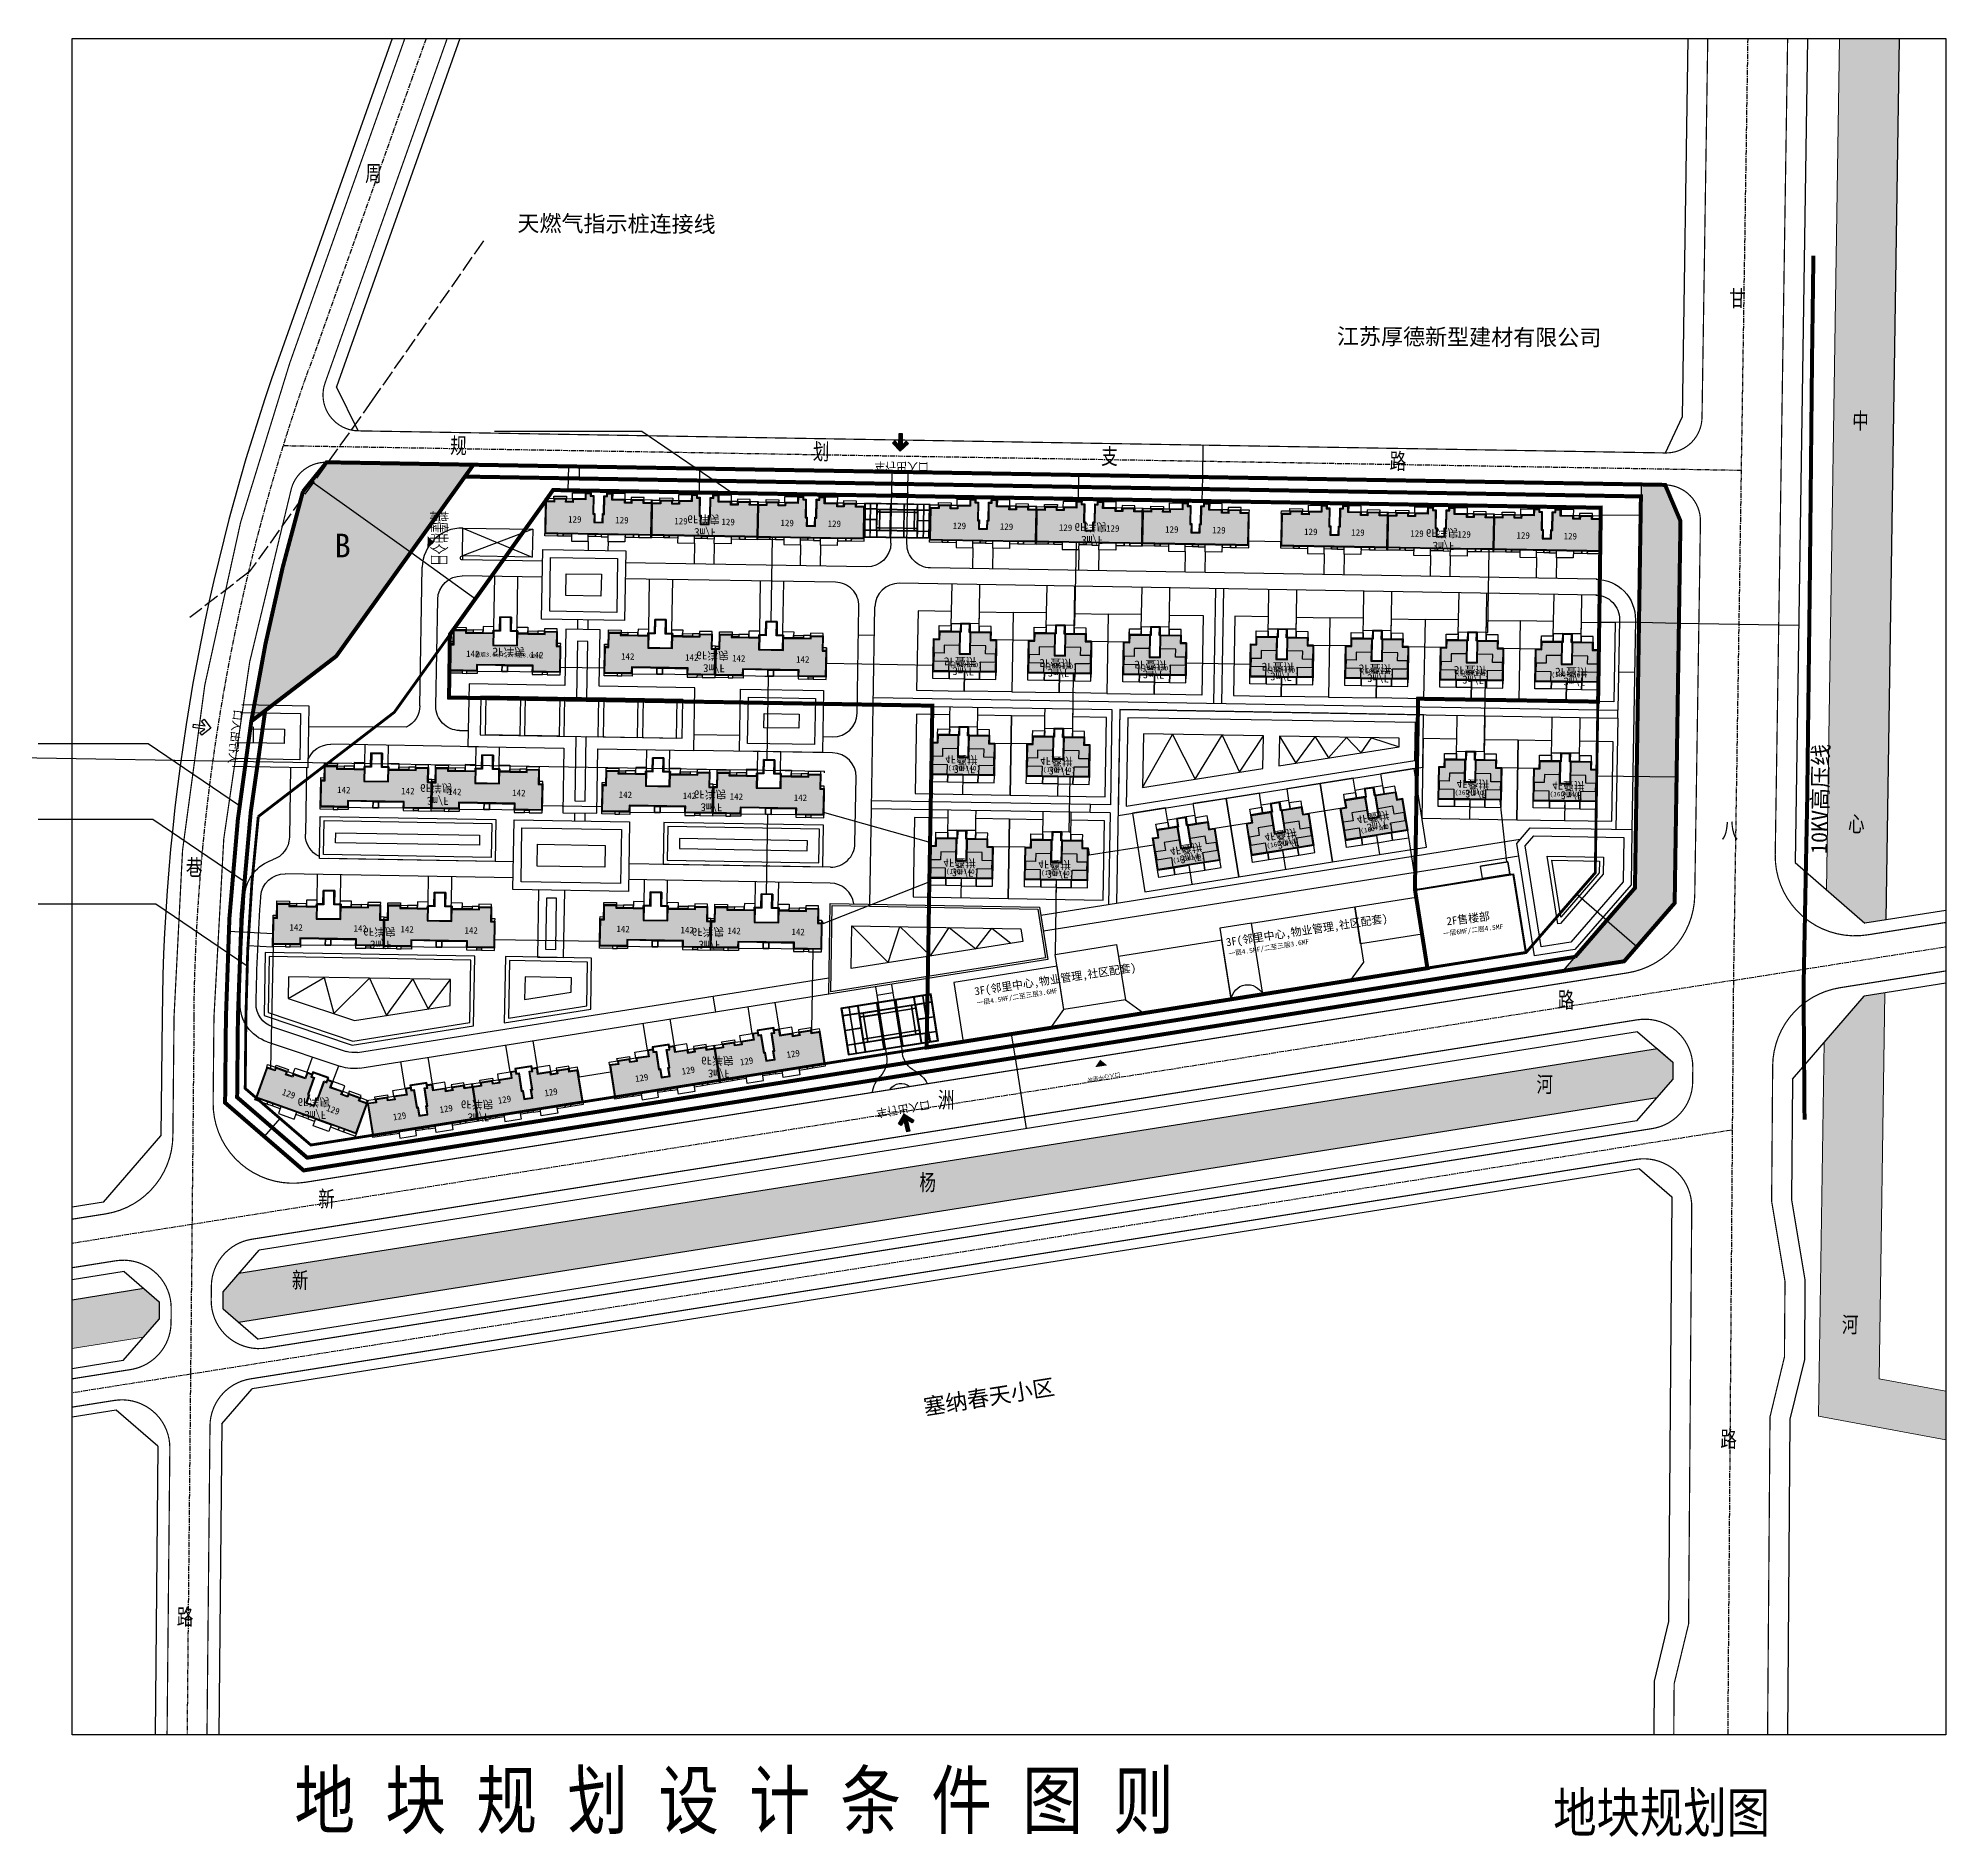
# Model space of a CAD drawing. Header units: millimetres. Extents: x -439850 to 937902, y 3556331 to 4108180.
# Drawn here: x 460109 to 937902, y 3600592 to 4051225 of the extents above; entities that cross this region are included whole.
import ezdxf
from ezdxf.enums import TextEntityAlignment as Align

# ---------------------------------------------------------------- set-up
doc = ezdxf.new("R2010")
doc.units = ezdxf.units.MM
doc.header["$LTSCALE"] = 1000
doc.header["$MEASUREMENT"] = 0
for name, pattern in [('CENTER', [2, 1.25, -0.25, 0.25, -0.25]), ('DASHED', [0.75, 0.5, -0.25]), ('X3', [5, 4, -1])]:
    doc.linetypes.add(name, pattern=pattern)
for name, color, linetype in [('02E1水域', 131, 'Continuous'), ('02E1水域_H', 131, 'Continuous'), ('0总图道路侧石线铺装轮廓线 台阶 转折线 剖面图面层', 4, 'Continuous'), ('10G2防护绿地_H', 104, 'Continuous'), ('11E1水域', 7, 'Continuous'), ('14中心线', 1, 'CENTER'), ('14缘石线', 7, 'Continuous'), ('14道路红线', 7, 'Continuous'), ('17特殊管线', 62, 'Continuous'), ('18标注', 7, 'Continuous'), ('19图框', 7, 'Continuous'), ('DC调整', 1, 'Continuous'), ('F弹性', 55, 'Continuous'), ('TREE', 3, 'Continuous'), ('商业', 2, 'Continuous'), ('地库线', 7, 'Continuous'), ('建筑外轮廓线', 6, 'Continuous'), ('文字', 7, 'Continuous'), ('标注', 7, 'Continuous'), ('红线按路', 200, 'Continuous'), ('道路', 7, 'Continuous')]:
    doc.layers.add(name, color=color, linetype=linetype)
doc.styles.add('-黑体', font='simhei.ttf')
doc.styles.add('DIMST', font='', dxfattribs={"width": 0.8})
doc.styles.add('ST', font='', dxfattribs={"width": 0.75})
doc.styles.add('坐标标注', font='times.ttf', dxfattribs={"width": 0.75})
doc.styles.add('样式 1', font='simhei.ttf')
doc.styles.get('DIMST').set_extended_font_data('SimSun')
doc.styles.get('ST').set_extended_font_data('NSimSun')
doc.dimstyles.new('FAST', dxfattribs={"dimtxt": 1, "dimasz": 0.5, "dimexe": 0.5, "dimexo": 0.5, "dimgap": 1, "dimtad": 1, "dimzin": 4, "dimdsep": 46, "dimtxsty": '坐标标注', "dimblk": '尺寸起止点', "dimcen": 1, "dimadec": 1, "dimazin": 1, "dimtfac": 1, "dimtmove": 2, "dimatfit": 3, "dimldrblk": 'ARCHTICK', "dimfxl": 1.25, "dimarcsym": 0})

msp = doc.modelspace()

# ---------------------------------------------------------------- texts
at = {"layer": '19图框', "style": 'ST', "oblique": 0.00000002}
msp.add_text('天燃气指示桩连接线', height=4045.1848, rotation=359.70014139, dxfattribs=at).set_placement((580131.555, 4002836.096))
for s, height, rotation, p in [('江苏厚德新型建材有限公司', 4045.18482, 359.70014139, (818506.66, 3976444.727)), ('10KV高压线', 4045.1848, 88.86820706, (906306.343, 3860628.037)), ('塞纳春天小区', 4045.1848, 9.0631397, (698215.552, 3710934.847))]:
    msp.add_text(s, height=height, rotation=rotation, dxfattribs=at).set_placement(p, align=Align.MIDDLE)
msp.add_text('B', height=5932.938, dxfattribs=at).set_placement((536383.175, 3921138.476), align=Align.CENTER)
msp.add_text('B', height=5932.938, dxfattribs=at).set_placement((536383.175, 3921138.476), align=Align.CENTER)
at = {"layer": '19图框', "attachment_point": 1, "style": 'ST'}
for s, insert, char_height, width, rotation in [('周', (542035.137, 4019378.495), 4045.185, 165905.70879, 359.70014141), ('甘', (883634.885, 3988047.641), 4045.185, 165905.70879, 359.70014141), ('中', (914467.565, 3957394.592), 4045.185, 165905.70879, 359.70014141), ('规                                          划                                 支                                 路', (563361.766, 3951201.45), 4045.184821, 261180.32149, 359.0543859), ('心', (913420.156, 3856414.386), 4045.185, 165905.70879, 359.70014141), ('八', (881742.696, 3854809.518), 4045.185, 165905.70879, 359.70014141), ('巷', (497133.865, 3845476.436), 4045.185, 165905.70879, 359.70014141), ('路', (840727.47, 3812291.51), 4045.185, 165905.70879, 359.70014141), ('河', (835387.012, 3791154.635), 4045.185, 165905.70879, 359.70014141), ('洲', (685492.164, 3787268.837), 4045.185, 165905.70879, 359.70014141), ('杨', (680828.852, 3766560.182), 4045.185, 165905.70879, 359.70014141), ('新', (530257.465, 3762438.296), 4045.185, 165905.70879, 359.70014141), ('新', (523688.163, 3742087.08), 4045.185, 165905.70879, 359.70014141), ('河', (911874.713, 3730954.138), 4045.185, 165905.70879, 359.70014141), ('路', (881434.951, 3702252.656), 4045.185, 165905.70879, 359.70014141), ('路', (494844.258, 3657720.983), 4045.185, 165905.70879, 359.70014141)]:
    msp.add_mtext(s, dxfattribs=dict(at, insert=insert, char_height=char_height, width=width, rotation=rotation))
at = {"layer": '19图框', "linetype": 'Continuous', "insert": (524268.847, 3616743.031), "char_height": 13934.90834, "width": 299730.81553, "attachment_point": 1, "style": 'DIMST'}
msp.add_mtext('{\\C7;地 块 规 划 设 计 条 件 图 则}', dxfattribs=at)
at = {"layer": '19图框', "linetype": 'Continuous', "insert": (839564.215, 3611659.194), "char_height": 9953.50596, "attachment_point": 1, "style": 'DIMST'}
msp.add_mtext('{\\C7;地块规划图}', dxfattribs=at)
at = {"layer": '文字', "ltscale": 0.02, "style": '-黑体', "text_generation_flag": 4}
for s, height, rotation, p in [('车行出入口', 2000, 359.62379384, (669537.862, 3944948.659)), ('地库出入口', 2000, 269.62379384, (560606.145, 3932774.394)), ('5F叠拼', 2000, 359.22341308, (686986.806, 3896058.899)), ('3m/F', 2000, 359.22341308, (689088.325, 3893617.547)), ('5F叠拼', 2000, 359.22341308, (710872.012, 3895655.185)), ('5F叠拼', 2000, 359.22341308, (734668.614, 3895252.969)), ('5F叠拼', 2000, 359.22341308, (766570.192, 3894713.761)), ('5F叠拼', 2000, 359.22341308, (790880.738, 3894302.858)), ('5F叠拼', 2000, 359.22341308, (814677.339, 3893900.642)), ('3m/F', 2000, 359.22341308, (712973.532, 3893213.833)), ('3m/F', 2000, 359.22341308, (736770.133, 3892811.617)), ('3m/F', 2000, 359.22341308, (768671.712, 3892272.408)), ('3m/F', 2000, 359.22341308, (792982.257, 3891861.506)), ('3m/F', 2000, 359.22341308, (816778.858, 3891459.29)), ('5F叠拼', 2000, 359.22341308, (840053.819, 3893471.723)), ('3m/F', 2000, 359.22341308, (842155.338, 3891030.371)), ('人行出入口', 2000, 83.924468, (507713.566, 3869510.334)), ('4F叠拼', 2000, 359.22341308, (687300.953, 3871541.414)), ('4F叠拼', 2000, 359.22341308, (711097.554, 3871139.198)), ('3m/F', 2000, 359.22341308, (689402.473, 3869100.062)), ('3m/F', 2000, 359.22341308, (713199.074, 3868697.846)), ('4F叠拼', 2000, 359.22341308, (815407.798, 3865375.549)), ('3m/F', 2000, 359.22341308, (817509.317, 3862934.196)), ('4F叠拼', 2000, 359.22341308, (839344.126, 3864970.971)), ('3m/F', 2000, 359.22341308, (841445.645, 3862529.619)), ('4F叠拼', 2000, 9.19370806, (790256.047, 3856353.193)), ('4F叠拼', 2000, 9.19370806, (767148.842, 3851935.028)), ('3m/F', 2000, 9.19370806, (792748.518, 3854312.563)), ('4F叠拼', 2000, 9.19370806, (743453.129, 3848389.34)), ('3m/F', 2000, 9.19370806, (745945.601, 3846348.71)), ('3m/F', 2000, 9.19370806, (770349.299, 3850006.556)), ('4F叠拼', 2000, 359.22341308, (686833.91, 3845645.609)), ('3m/F', 2000, 359.22341308, (688935.429, 3843204.257)), ('4F叠拼', 2000, 359.22341308, (710630.511, 3845243.392)), ('3m/F', 2000, 359.22341308, (712732.03, 3842802.04)), ('邻里中心入口', 1000, 10.48316057, (722760.764, 3790627.064)), ('车行出入口', 2000, 9.37620328, (669872.078, 3782808.405))]:
    msp.add_text(s, height=height, rotation=rotation, dxfattribs=at).set_placement(p)
at = {"layer": '文字', "ltscale": 0.02, "style": '-黑体'}
for s, height, rotation, p in [('地库出入口', 2000, 269.62379384, (560606.145, 3932774.394)), ('首层3.6m/F,2-5层3.0m/F', 1000, 359.00418211, (569472.865, 3896327.089)), ('2F售楼部', 2000, 7.05474618, (812970.55, 3828953.629)), ('3F(邻里中心,物业管理,社区配套)', 2000, 8.51928382, (757769.844, 3823709.466)), ('一层6MF/二层4.5MF', 1200, 7.05474618, (812053.474, 3826257.726)), ('一层4.5MF/二至三层3.6MF', 1200, 8.78989209, (758341.621, 3821216.695)), ('3F(邻里中心,物业管理,社区配套)', 2000, 8.51928382, (694750.958, 3811416.894)), ('一层4.5MF/二至三层3.6MF', 1200, 8.78989209, (695322.734, 3808924.123))]:
    msp.add_text(s, height=height, rotation=rotation, dxfattribs=at).set_placement(p)
at = {"layer": '文字', "ltscale": 0.02, "style": '-黑体', "text_generation_flag": 4}
for s, p in [('6F洋房', (622713.309, 3931688.399)), ('3m/F', (624407.144, 3928457.141)), ('6F洋房', (719673.275, 3929734.502)), ('6F洋房', (807680.11, 3928246.988)), ('3m/F', (721367.11, 3926503.245)), ('3m/F', (809373.945, 3925015.73)), ('5F洋房', (573914.92, 3898485.498)), ('6F洋房', (624953.85, 3897586.862)), ('3m/F', (626647.685, 3894355.605)), ('6F洋房', (555773.912, 3864336.459)), ('3m/F', (557467.747, 3861105.201)), ('6F洋房', (624337.958, 3862754.738)), ('3m/F', (626031.792, 3859523.48)), ('6F洋房', (541528.54, 3828341.034)), ('6F洋房', (623805.803, 3828310.378)), ('3m/F', (543222.375, 3825109.777)), ('3m/F', (625499.638, 3825079.121)), ('6F洋房', (626175.091, 3796045.752)), ('3m/F', (627868.926, 3792814.494)), ('6F洋房', (525086.617, 3785668.909)), ('6F洋房', (565981.232, 3785089.25)), ('3m/F', (526780.452, 3782437.652)), ('3m/F', (567675.067, 3781857.993))]:
    msp.add_text(s, height=2000, dxfattribs=at).set_placement(p)

# ---------------------------------------------------------------- blocks, each defined once
blk = doc.blocks.new('agdfhafdgasfaf')
at = {"ltscale": 0.02}
h = blk.add_hatch(color=31, dxfattribs=at)
h.dxf.hatch_style = 1
h.paths.add_polyline_path([(439567.91, 3580675.68), (439567.01, 3580675.68), (439567.01, 3580679.28), (439564.21, 3580679.28), (439564.21, 3580678.68), (439559.81, 3580678.68), (439557.31, 3580678.68), (439557.31, 3580675.68), (439551.11, 3580675.68), (439551.11, 3580678.68), (439548.61, 3580678.68), (439544.21, 3580678.68), (439544.21, 3580679.28), (439541.41, 3580679.28), (439541.41, 3580675.68), (439540.51, 3580675.68), (439540.51, 3580669.38), (439547.11, 3580669.38), (439547.11, 3580670.88), (439561.31, 3580670.88), (439561.31, 3580669.38), (439567.91, 3580669.38)])
h.paths.add_polyline_path([(439560.04, 3580672.27), (439564.37, 3580672.3), (439564.36, 3580674.7), (439560.03, 3580674.68)], flags=24)
h.paths.add_polyline_path([(439543.98, 3580672.3), (439548.31, 3580672.27), (439548.32, 3580674.68), (439543.99, 3580674.7)], flags=24)
at = {"layer": '建筑外轮廓线', "color": 6}
blk.add_lwpolyline([(439540.31, 3580675.88), (439541.21, 3580675.88), (439541.21, 3580679.48), (439544.41, 3580679.48), (439544.41, 3580678.88), (439548.61, 3580678.88), (439551.11, 3580678.88), (439551.11, 3580679.48), (439551.11, 3580679.48), (439552.76, 3580679.48), (439552.76, 3580682.88), (439555.66, 3580682.88), (439555.66, 3580679.48), (439557.31, 3580679.48), (439557.31, 3580679.48), (439557.31, 3580679.48), (439557.31, 3580678.88), (439559.81, 3580678.88), (439564.01, 3580678.88), (439564.01, 3580679.48), (439567.21, 3580679.48), (439567.21, 3580675.88), (439568.11, 3580675.88), (439568.11, 3580669.18), (439561.11, 3580669.18), (439561.11, 3580670.68), (439561.11, 3580670.68), (439547.31, 3580670.68), (439547.31, 3580669.18), (439547.31, 3580669.18), (439540.31, 3580669.18), (439540.31, 3580675.88)], dxfattribs=at)
blk.add_lwpolyline([(439551.11, 3580679.48), (439551.11, 3580675.68), (439557.31, 3580675.68), (439557.31, 3580679.48), (439555.66, 3580679.48), (439555.66, 3580682.88), (439552.76, 3580682.88), (439552.76, 3580679.48)], close=True, dxfattribs=at)
at = {"layer": '建筑外轮廓线', "color": 8}
for points in [[(439551.31, 3580679.28), (439551.31, 3580675.88), (439557.11, 3580675.88), (439557.11, 3580679.28), (439555.46, 3580679.28), (439555.46, 3580682.68), (439552.96, 3580682.68), (439552.96, 3580679.28)], [(439540.31, 3580676.48), (439541.21, 3580676.48), (439541.21, 3580675.88), (439540.31, 3580675.88)], [(439541.21, 3580680.08), (439544.41, 3580680.08), (439544.41, 3580679.48), (439541.21, 3580679.48)], [(439544.41, 3580679.48), (439546.11, 3580679.48), (439546.11, 3580678.88), (439544.41, 3580678.88)], [(439546.11, 3580678.88), (439548.61, 3580678.88), (439548.61, 3580679.48), (439546.11, 3580679.48)], [(439562.31, 3580678.88), (439559.81, 3580678.88), (439559.81, 3580679.48), (439562.31, 3580679.48)], [(439564.01, 3580679.48), (439562.31, 3580679.48), (439562.31, 3580678.88), (439564.01, 3580678.88)], [(439567.21, 3580680.08), (439564.01, 3580680.08), (439564.01, 3580679.48), (439567.21, 3580679.48)], [(439568.11, 3580676.48), (439567.21, 3580676.48), (439567.21, 3580675.88), (439568.11, 3580675.88)], [(439540.31, 3580669.18), (439543.56, 3580669.18), (439543.56, 3580668.58), (439540.31, 3580668.58)], [(439543.56, 3580668.58), (439544.76, 3580668.58), (439544.76, 3580669.18), (439543.56, 3580669.18)], [(439544.76, 3580669.18), (439547.31, 3580669.18), (439547.31, 3580668.58), (439544.76, 3580668.58)], [(439553.51, 3580670.68), (439547.31, 3580670.68), (439547.31, 3580669.18), (439553.51, 3580669.18)], [(439553.51, 3580669.18), (439554.91, 3580669.18), (439554.91, 3580670.68), (439553.51, 3580670.68)], [(439554.91, 3580669.18), (439553.51, 3580669.18), (439553.51, 3580670.68), (439554.91, 3580670.68)], [(439554.91, 3580670.68), (439561.11, 3580670.68), (439561.11, 3580669.18), (439554.91, 3580669.18)], [(439563.66, 3580669.18), (439561.11, 3580669.18), (439561.11, 3580668.58), (439563.66, 3580668.58)], [(439564.86, 3580668.58), (439563.66, 3580668.58), (439563.66, 3580669.18), (439564.86, 3580669.18)], [(439568.11, 3580669.18), (439564.86, 3580669.18), (439564.86, 3580668.58), (439568.11, 3580668.58)]]:
    blk.add_lwpolyline(points, close=True, dxfattribs=at)
for points in [[(439557.31, 3580678.68), (439559.81, 3580678.68), (439564.21, 3580678.68), (439564.21, 3580679.28), (439567.01, 3580679.28), (439567.01, 3580675.68), (439567.91, 3580675.68), (439567.91, 3580669.38), (439561.31, 3580669.38), (439561.31, 3580670.88), (439547.11, 3580670.88), (439547.11, 3580669.38), (439540.51, 3580669.38), (439540.51, 3580675.68), (439541.41, 3580675.68), (439541.41, 3580679.28), (439544.21, 3580679.28), (439544.21, 3580678.68), (439548.61, 3580678.68), (439551.11, 3580678.68)], [(439551.31, 3580680.38), (439548.61, 3580680.38), (439548.61, 3580679.48), (439548.61, 3580678.88), (439551.11, 3580678.88), (439551.11, 3580678.88), (439551.11, 3580679.48), (439551.31, 3580679.48), (439551.31, 3580680.38)], [(439557.11, 3580680.38), (439559.81, 3580680.38), (439559.81, 3580679.48), (439559.81, 3580678.88), (439557.31, 3580678.88), (439557.31, 3580678.88), (439557.31, 3580679.48), (439557.11, 3580679.48), (439557.11, 3580680.38)], [(439557.11, 3580680.38), (439559.81, 3580680.38), (439559.81, 3580679.48), (439559.81, 3580678.88), (439557.31, 3580678.88), (439557.31, 3580678.88), (439557.31, 3580679.48), (439557.11, 3580679.48), (439557.11, 3580680.38)]]:
    blk.add_lwpolyline(points, dxfattribs=at)
at = {"layer": '建筑外轮廓线', "color": 3, "style": '样式 1'}
for rotation, p in [(359.7025, (439546.15, 3580673.5)), (0.2975, (439562.2, 3580673.5))]:
    blk.add_text('142', height=1.638, rotation=rotation, dxfattribs=at).set_placement(p, align=Align.MIDDLE_CENTER)
blk = doc.blocks.new('sagg21asa21fas')
at = {"ltscale": 0.02}
h = blk.add_hatch(color=40, dxfattribs=at)
h.dxf.hatch_style = 1
h.paths.add_polyline_path([(437140.67, 3586214.12), (437139.27, 3586214.12), (437139.27, 3586216.02), (437134.42, 3586216.02), (437134.42, 3586212.72), (437138.17, 3586212.72), (437138.17, 3586210.72), (437140.67, 3586210.72)])
h.paths.add_polyline_path([(437131.52, 3586216.02), (437126.67, 3586216.02), (437126.67, 3586214.12), (437125.27, 3586214.12), (437125.27, 3586210.72), (437127.77, 3586210.72), (437127.77, 3586212.72), (437131.52, 3586212.72)])
h.paths.add_polyline_path([(437140.67, 3586210.72), (437138.17, 3586210.72), (437138.17, 3586212.72), (437134.42, 3586212.72), (437134.42, 3586210.52), (437131.52, 3586210.52), (437131.52, 3586212.72), (437127.77, 3586212.72), (437127.77, 3586210.72), (437125.27, 3586210.72), (437125.27, 3586208.72), (437128.97, 3586208.72), (437128.97, 3586206.32), (437136.97, 3586206.32), (437136.97, 3586208.72), (437140.67, 3586208.72)])
h.paths.add_polyline_path([(437128.97, 3586208.72), (437125.27, 3586208.72), (437125.27, 3586206.32), (437128.97, 3586206.32)], flags=17)
h.paths.add_polyline_path([(437140.67, 3586208.72), (437136.97, 3586208.72), (437136.97, 3586206.32), (437140.67, 3586206.32)], flags=17)
h.paths.add_polyline_path([(437128.83, 3586206.87), (437136.95, 3586206.87), (437136.95, 3586208.98), (437128.83, 3586208.98)], flags=25)
at = {"color": 76, "ltscale": 0.02}
for p, q in [((437129.47, 3586218.22), (437129.47, 3586221.22)), ((437136.47, 3586218.22), (437136.47, 3586221.22)), ((437132.97, 3586206.12), (437132.97, 3586201.32))]:
    blk.add_line(p, q, dxfattribs=at)
blk.add_lwpolyline([(437129.47, 3586221.22), (437121.07, 3586221.22), (437121.07, 3586201.32), (437144.87, 3586201.32), (437144.87, 3586221.22), (437136.47, 3586221.22)], dxfattribs=at)
at = {"layer": '建筑外轮廓线', "color": 6}
blk.add_lwpolyline([(437134.42, 3586216.22), (437139.47, 3586216.22), (437139.47, 3586214.32), (437140.87, 3586214.32), (437140.87, 3586206.12), (437132.97, 3586206.12), (437125.07, 3586206.12), (437125.07, 3586214.32), (437126.47, 3586214.32), (437126.47, 3586216.22), (437131.52, 3586216.22)], dxfattribs=at)
at = {"layer": '建筑外轮廓线', "color": 8}
for points in [[(437134.42, 3586216.02), (437139.27, 3586216.02), (437139.27, 3586214.12), (437140.67, 3586214.12), (437140.67, 3586206.32), (437132.97, 3586206.32), (437125.27, 3586206.32), (437125.27, 3586214.12), (437126.67, 3586214.12), (437126.67, 3586216.02), (437131.52, 3586216.02)], [(437131.52, 3586212.72), (437127.77, 3586212.72), (437127.77, 3586210.72), (437125.27, 3586210.72), (437125.27, 3586208.72), (437128.97, 3586208.72), (437128.97, 3586206.32), (437136.97, 3586206.32), (437136.97, 3586208.72), (437140.67, 3586208.72), (437140.67, 3586210.72), (437138.17, 3586210.72), (437138.17, 3586212.72), (437134.42, 3586212.72)]]:
    blk.add_lwpolyline(points, dxfattribs=at)
for points in [[(437126.47, 3586217.62), (437129.47, 3586217.62), (437129.47, 3586216.22), (437126.47, 3586216.22)], [(437129.47, 3586218.22), (437131.74, 3586218.22), (437131.74, 3586216.22), (437129.47, 3586216.22)], [(437131.94, 3586218.02), (437131.94, 3586216.02), (437131.72, 3586216.02), (437131.72, 3586210.72), (437134.22, 3586210.72), (437134.22, 3586216.02), (437133.99, 3586216.02), (437133.99, 3586218.02)], [(437136.47, 3586218.22), (437134.19, 3586218.22), (437134.19, 3586216.22), (437136.47, 3586216.22)], [(437139.47, 3586217.62), (437136.47, 3586217.62), (437136.47, 3586216.22), (437139.47, 3586216.22)], [(437125.07, 3586206.12), (437129.17, 3586206.12), (437129.17, 3586204.32), (437125.07, 3586204.32)], [(437129.17, 3586206.12), (437132.97, 3586206.12), (437132.97, 3586204.32), (437129.17, 3586204.32)], [(437136.77, 3586206.12), (437132.97, 3586206.12), (437132.97, 3586204.32), (437136.77, 3586204.32)], [(437140.87, 3586206.12), (437136.77, 3586206.12), (437136.77, 3586204.32), (437140.87, 3586204.32)]]:
    blk.add_lwpolyline(points, close=True, dxfattribs=at)
at = {"layer": '建筑外轮廓线', "color": 6}
blk.add_lwpolyline([(437131.74, 3586218.22), (437131.74, 3586216.22), (437131.52, 3586216.22), (437131.52, 3586210.52), (437134.42, 3586210.52), (437134.42, 3586216.22), (437134.19, 3586216.22), (437134.19, 3586218.22)], close=True, dxfattribs=at)
at = {"layer": 'DC调整', "color": 3, "style": '样式 1'}
blk.add_text('(160+140)', height=1.147, dxfattribs=at).set_placement((437129.18, 3586207.34))
blk = doc.blocks.new('asfgghjl5463dsf')
at = {"ltscale": 0.02}
h = blk.add_hatch(color=211, dxfattribs=at)
h.dxf.hatch_style = 1
h.paths.add_polyline_path([(439644.73, 3581523.31), (439644.73, 3581521.31), (439647.23, 3581521.31), (439647.23, 3581524.71), (439645.83, 3581524.71), (439645.83, 3581526.61), (439640.98, 3581526.61), (439640.98, 3581523.31)])
h.paths.add_polyline_path([(439638.08, 3581523.31), (439638.08, 3581526.61), (439633.23, 3581526.61), (439633.23, 3581524.71), (439631.83, 3581524.71), (439631.83, 3581521.31), (439634.33, 3581521.31), (439634.33, 3581523.31)])
h.paths.add_polyline_path([(439638.08, 3581523.31), (439634.33, 3581523.31), (439634.33, 3581521.31), (439631.83, 3581521.31), (439631.83, 3581519.31), (439635.53, 3581519.31), (439635.53, 3581516.91), (439643.53, 3581516.91), (439643.53, 3581519.31), (439647.23, 3581519.31), (439647.23, 3581521.31), (439644.73, 3581521.31), (439644.73, 3581523.31), (439640.98, 3581523.31), (439640.98, 3581521.11), (439638.08, 3581521.11)])
h.paths.add_polyline_path([(439643.53, 3581516.91), (439647.23, 3581516.91), (439647.23, 3581519.31), (439643.53, 3581519.31)], flags=17)
h.paths.add_polyline_path([(439635.53, 3581519.31), (439631.83, 3581519.31), (439631.83, 3581516.91), (439635.53, 3581516.91)], flags=17)
h.paths.add_polyline_path([(439635.39, 3581517.46), (439643.52, 3581517.46), (439643.52, 3581519.58), (439635.39, 3581519.58)], flags=25)
at = {"color": 76, "ltscale": 0.02}
for points in [[(439635.73, 3581514.91), (439631.63, 3581514.91), (439631.63, 3581524.91), (439633.03, 3581524.91), (439633.03, 3581528.21), (439636.03, 3581528.21), (439636.03, 3581531.81), (439627.63, 3581531.81), (439627.63, 3581511.91), (439639.53, 3581511.91), (439639.53, 3581516.71), (439635.73, 3581516.71)], [(439643.33, 3581514.91), (439647.43, 3581514.91), (439647.43, 3581524.91), (439646.03, 3581524.91), (439646.03, 3581528.21), (439643.03, 3581528.21), (439643.03, 3581531.81), (439651.43, 3581531.81), (439651.43, 3581511.91), (439639.53, 3581511.91), (439639.53, 3581516.71), (439643.33, 3581516.71)]]:
    blk.add_lwpolyline(points, close=True, dxfattribs=at)
for points in [[(439643.03, 3581528.81), (439643.03, 3581531.81)], [(439639.53, 3581516.71), (439639.53, 3581511.91)]]:
    blk.add_lwpolyline(points, dxfattribs=at)
at = {"layer": '建筑外轮廓线', "color": 6}
blk.add_lwpolyline([(439640.98, 3581526.81), (439646.03, 3581526.81), (439646.03, 3581524.91), (439647.43, 3581524.91), (439647.43, 3581516.71), (439639.53, 3581516.71), (439631.63, 3581516.71), (439631.63, 3581524.91), (439633.03, 3581524.91), (439633.03, 3581526.81), (439638.08, 3581526.81)], dxfattribs=at)
at = {"layer": '建筑外轮廓线', "color": 8}
for points in [[(439633.03, 3581528.21), (439636.03, 3581528.21), (439636.03, 3581526.81), (439633.03, 3581526.81)], [(439636.03, 3581528.81), (439638.31, 3581528.81), (439638.31, 3581526.81), (439636.03, 3581526.81)], [(439638.51, 3581528.61), (439638.51, 3581526.61), (439638.28, 3581526.61), (439638.28, 3581521.31), (439640.78, 3581521.31), (439640.78, 3581526.61), (439640.56, 3581526.61), (439640.56, 3581528.61)], [(439643.03, 3581528.81), (439640.76, 3581528.81), (439640.76, 3581526.81), (439643.03, 3581526.81)], [(439646.03, 3581528.21), (439643.03, 3581528.21), (439643.03, 3581526.81), (439646.03, 3581526.81)], [(439631.63, 3581516.71), (439635.73, 3581516.71), (439635.73, 3581514.91), (439631.63, 3581514.91)], [(439635.73, 3581516.71), (439639.53, 3581516.71), (439639.53, 3581514.91), (439635.73, 3581514.91)], [(439643.33, 3581516.71), (439639.53, 3581516.71), (439639.53, 3581514.91), (439643.33, 3581514.91)], [(439647.43, 3581516.71), (439643.33, 3581516.71), (439643.33, 3581514.91), (439647.43, 3581514.91)]]:
    blk.add_lwpolyline(points, close=True, dxfattribs=at)
at = {"layer": '建筑外轮廓线', "color": 6}
blk.add_lwpolyline([(439638.31, 3581528.81), (439638.31, 3581526.81), (439638.08, 3581526.81), (439638.08, 3581521.11), (439640.98, 3581521.11), (439640.98, 3581526.81), (439640.76, 3581526.81), (439640.76, 3581528.81)], close=True, dxfattribs=at)
at = {"layer": '建筑外轮廓线', "color": 8}
for points in [[(439640.98, 3581526.61), (439645.83, 3581526.61), (439645.83, 3581524.71), (439647.23, 3581524.71), (439647.23, 3581516.91), (439639.53, 3581516.91), (439631.83, 3581516.91), (439631.83, 3581524.71), (439633.23, 3581524.71), (439633.23, 3581526.61), (439638.08, 3581526.61)], [(439638.08, 3581523.31), (439634.33, 3581523.31), (439634.33, 3581521.31), (439631.83, 3581521.31), (439631.83, 3581519.31), (439635.53, 3581519.31), (439635.53, 3581516.91), (439643.53, 3581516.91), (439643.53, 3581519.31), (439647.23, 3581519.31), (439647.23, 3581521.31), (439644.73, 3581521.31), (439644.73, 3581523.31), (439640.98, 3581523.31)]]:
    blk.add_lwpolyline(points, dxfattribs=at)
at = {"layer": 'DC调整', "color": 3, "style": '样式 1'}
blk.add_text('(180+150)', height=1.147, dxfattribs=at).set_placement((439635.74, 3581517.94))
blk = doc.blocks.new('aysagafd')
at = {"layer": '0总图道路侧石线铺装轮廓线 台阶 转折线 剖面图面层'}
for p, q in [((439440.11, 3581417.63), (439438.39, 3581417.63)), ((439440.11, 3581417.53), (439438.39, 3581417.53)), ((439440.11, 3581415.43), (439440.11, 3581419.48)), ((439440.26, 3581415.43), (439440.26, 3581419.48)), ((439443.87, 3581417.63), (439440.26, 3581417.63)), ((439443.87, 3581417.53), (439440.26, 3581417.53)), ((439443.87, 3581415.43), (439443.87, 3581419.48)), ((439443.97, 3581415.43), (439443.97, 3581419.48)), ((439443.97, 3581415.43), (439443.97, 3581419.48)), ((439447.57, 3581417.63), (439443.97, 3581417.63)), ((439447.57, 3581417.53), (439443.97, 3581417.53)), ((439447.57, 3581415.43), (439447.57, 3581419.48)), ((439447.72, 3581415.43), (439447.72, 3581419.48)), ((439449.85, 3581417.63), (439447.72, 3581417.63)), ((439449.85, 3581417.53), (439447.72, 3581417.53)), ((439440.09, 3581415.4), (439438.39, 3581415.4)), ((439440.09, 3581415.25), (439438.39, 3581415.25)), ((439447.55, 3581414.43), (439440.29, 3581414.43)), ((439447.55, 3581414.33), (439440.29, 3581414.33)), ((439441.12, 3581415.23), (439441.12, 3581414.43)), ((439441.12, 3581414.33), (439441.12, 3581410.68)), ((439441.22, 3581415.23), (439441.22, 3581414.43)), ((439441.22, 3581414.33), (439441.22, 3581410.68)), ((439446.62, 3581414.43), (439446.62, 3581415.23)), ((439446.62, 3581410.68), (439446.62, 3581414.33)), ((439446.72, 3581414.43), (439446.72, 3581415.23)), ((439446.72, 3581410.68), (439446.72, 3581414.33)), ((439447.75, 3581415.4), (439449.85, 3581415.4)), ((439447.75, 3581415.25), (439449.85, 3581415.25)), ((439438.39, 3581410.68), (439440.09, 3581410.68)), ((439438.39, 3581410.53), (439440.09, 3581410.53)), ((439440.29, 3581410.68), (439447.55, 3581410.68)), ((439440.29, 3581410.53), (439447.55, 3581410.53)), ((439441.12, 3581410.53), (439441.12, 3581405.93)), ((439441.22, 3581410.53), (439441.22, 3581405.93)), ((439446.62, 3581405.93), (439446.62, 3581410.53)), ((439446.72, 3581405.93), (439446.72, 3581410.53)), ((439447.75, 3581410.68), (439449.85, 3581410.68)), ((439447.75, 3581410.53), (439449.85, 3581410.53)), ((439438.39, 3581405.93), (439440.09, 3581405.93)), ((439438.39, 3581405.78), (439440.09, 3581405.78)), ((439440.29, 3581405.93), (439447.55, 3581405.93)), ((439440.29, 3581405.78), (439447.55, 3581405.78)), ((439441.12, 3581405.78), (439441.12, 3581402.13)), ((439441.22, 3581405.78), (439441.22, 3581402.13)), ((439441.22, 3581402.13), (439441.22, 3581405.78)), ((439446.62, 3581402.13), (439446.62, 3581405.78)), ((439446.72, 3581402.13), (439446.72, 3581405.78)), ((439447.75, 3581405.93), (439449.85, 3581405.93)), ((439447.75, 3581405.78), (439449.85, 3581405.78)), ((439440.09, 3581401.2), (439438.39, 3581401.2)), ((439440.09, 3581401.05), (439438.39, 3581401.05)), ((439440.11, 3581398.93), (439438.39, 3581398.93)), ((439440.11, 3581398.83), (439438.39, 3581398.83)), ((439440.11, 3581401.03), (439440.11, 3581396.98)), ((439440.26, 3581401.03), (439440.26, 3581396.98)), ((439443.87, 3581398.93), (439440.26, 3581398.93)), ((439443.87, 3581398.83), (439440.26, 3581398.83)), ((439440.29, 3581402.13), (439447.55, 3581402.13)), ((439440.29, 3581402.03), (439447.55, 3581402.03)), ((439441.12, 3581402.03), (439441.12, 3581401.23)), ((439441.22, 3581402.03), (439441.22, 3581401.23)), ((439443.87, 3581401.03), (439443.87, 3581396.98)), ((439443.97, 3581401.03), (439443.97, 3581396.98)), ((439443.97, 3581401.03), (439443.97, 3581396.98)), ((439447.57, 3581398.93), (439443.97, 3581398.93)), ((439447.57, 3581398.83), (439443.97, 3581398.83)), ((439446.62, 3581401.23), (439446.62, 3581402.03)), ((439446.72, 3581401.23), (439446.72, 3581402.03)), ((439447.57, 3581401.03), (439447.57, 3581396.98)), ((439447.72, 3581401.03), (439447.72, 3581396.98)), ((439449.85, 3581398.93), (439447.72, 3581398.93)), ((439449.85, 3581398.83), (439447.72, 3581398.83)), ((439447.75, 3581401.2), (439449.85, 3581401.2)), ((439447.75, 3581401.05), (439449.85, 3581401.05))]:
    blk.add_line(p, q, dxfattribs=at)
for points in [[(439450.05, 3581396.78), (439450.05, 3581419.68), (439438.19, 3581419.68), (439438.19, 3581396.78)], [(439449.85, 3581396.98), (439449.85, 3581419.48), (439438.39, 3581419.48), (439438.39, 3581396.98)]]:
    blk.add_lwpolyline(points, close=True, dxfattribs=at)
at = {"layer": '0总图道路侧石线铺装轮廓线 台阶 转折线 剖面图面层', "color": 2}
for points in [[(439440.09, 3581401.03), (439440.09, 3581415.43), (439447.75, 3581415.43), (439447.75, 3581401.03)], [(439440.29, 3581415.23), (439447.55, 3581415.23), (439447.55, 3581401.23), (439440.29, 3581401.23)]]:
    blk.add_lwpolyline(points, close=True, dxfattribs=at)
blk = doc.blocks.new('sagfghag5ag1asdfagsd')
at = {"ltscale": 0.02}
h = blk.add_hatch(color=121, dxfattribs=at)
h.dxf.hatch_style = 1
h.paths.add_polyline_path([(439529.79, 3580670), (439527.69, 3580670), (439527.69, 3580670.7), (439524.89, 3580670.7), (439524.89, 3580670), (439522.99, 3580670), (439522.99, 3580670.7), (439519.84, 3580670.7), (439519.84, 3580672.2), (439518.74, 3580672.2), (439518.74, 3580671.6), (439518.04, 3580671.6), (439518.04, 3580667.1), (439517.74, 3580667.1), (439517.74, 3580665), (439515.44, 3580665), (439515.44, 3580667.1), (439515.14, 3580667.1), (439515.14, 3580671.6), (439514.44, 3580671.6), (439514.44, 3580672.2), (439513.34, 3580672.2), (439513.34, 3580670.7), (439510.19, 3580670.7), (439510.19, 3580670), (439508.29, 3580670), (439508.29, 3580670.7), (439505.49, 3580670.7), (439505.49, 3580670), (439503.39, 3580670), (439503.39, 3580662.3), (439506.49, 3580662.3), (439516.59, 3580662.3), (439526.69, 3580662.3), (439529.79, 3580662.3)])
h.paths.add_polyline_path([(439520.29, 3580664.54), (439524.63, 3580664.53), (439524.64, 3580666.96), (439520.29, 3580666.97)], flags=24)
h.paths.add_polyline_path([(439508.48, 3580664.53), (439512.83, 3580664.54), (439512.82, 3580666.97), (439508.48, 3580666.96)], flags=24)
at = {"layer": '建筑外轮廓线', "color": 6}
blk.add_lwpolyline([(439516.59, 3580673), (439514.44, 3580673), (439514.44, 3580672.4), (439513.14, 3580672.4), (439513.14, 3580670.9), (439509.99, 3580670.9), (439509.99, 3580670.2), (439508.49, 3580670.2), (439508.49, 3580670.9), (439505.29, 3580670.9), (439505.29, 3580670.2), (439503.19, 3580670.2), (439503.19, 3580662.1), (439506.49, 3580662.1), (439516.59, 3580662.1), (439526.69, 3580662.1), (439529.99, 3580662.1), (439529.99, 3580670.2), (439527.89, 3580670.2), (439527.89, 3580670.9), (439524.69, 3580670.9), (439524.69, 3580670.2), (439523.19, 3580670.2), (439523.19, 3580670.9), (439520.04, 3580670.9), (439520.04, 3580672.4), (439518.74, 3580672.4), (439518.74, 3580673), (439516.59, 3580673)], dxfattribs=at)
at = {"layer": '建筑外轮廓线', "color": 8}
blk.add_lwpolyline([(439514.44, 3580672.2), (439513.34, 3580672.2), (439513.34, 3580670.7), (439510.19, 3580670.7), (439510.19, 3580670), (439508.29, 3580670), (439508.29, 3580670.7), (439505.49, 3580670.7), (439505.49, 3580670), (439503.39, 3580670), (439503.39, 3580662.3), (439506.49, 3580662.3), (439516.59, 3580662.3), (439526.69, 3580662.3), (439529.79, 3580662.3), (439529.79, 3580670), (439527.69, 3580670), (439527.69, 3580670.7), (439524.89, 3580670.7), (439524.89, 3580670), (439522.99, 3580670), (439522.99, 3580670.7), (439519.84, 3580670.7), (439519.84, 3580672.2), (439518.74, 3580672.2)], dxfattribs=at)
for points in [[(439505.29, 3580671.5), (439508.49, 3580671.5), (439508.49, 3580670.9), (439505.29, 3580670.9)], [(439509.99, 3580670.9), (439509.99, 3580672.4), (439513.14, 3580672.4), (439513.14, 3580670.9)], [(439514.64, 3580672.8), (439514.64, 3580671.8), (439515.34, 3580671.8), (439515.34, 3580667.3), (439515.64, 3580667.3), (439515.64, 3580665.2), (439517.54, 3580665.2), (439517.54, 3580667.3), (439517.84, 3580667.3), (439517.84, 3580671.8), (439518.54, 3580671.8), (439518.54, 3580672.8)], [(439523.19, 3580670.9), (439523.19, 3580672.4), (439520.04, 3580672.4), (439520.04, 3580670.9)], [(439527.89, 3580671.5), (439524.69, 3580671.5), (439524.69, 3580670.9), (439527.89, 3580670.9)], [(439503.19, 3580670.9), (439505.29, 3580670.9), (439505.29, 3580670.2), (439503.19, 3580670.2)], [(439508.49, 3580670.9), (439509.99, 3580670.9), (439509.99, 3580670.2), (439508.49, 3580670.2)], [(439524.69, 3580670.9), (439523.19, 3580670.9), (439523.19, 3580670.2), (439524.69, 3580670.2)], [(439529.99, 3580670.9), (439527.89, 3580670.9), (439527.89, 3580670.2), (439529.99, 3580670.2)], [(439503.19, 3580662.1), (439506.39, 3580662.1), (439506.39, 3580661.5), (439503.19, 3580661.5)], [(439506.39, 3580662.1), (439507.79, 3580662.1), (439507.79, 3580661.5), (439506.39, 3580661.5)], [(439507.79, 3580662.1), (439509.89, 3580662.1), (439509.89, 3580661.5), (439507.79, 3580661.5)], [(439509.89, 3580662.1), (439509.89, 3580660.3), (439514.09, 3580660.3), (439514.09, 3580662.1)], [(439514.09, 3580662.1), (439515.89, 3580662.1), (439515.89, 3580661.5), (439514.09, 3580661.5)], [(439515.89, 3580662.1), (439517.29, 3580662.1), (439517.29, 3580661.5), (439515.89, 3580661.5)], [(439519.09, 3580662.1), (439517.29, 3580662.1), (439517.29, 3580661.5), (439519.09, 3580661.5)], [(439523.29, 3580662.1), (439523.29, 3580660.3), (439519.09, 3580660.3), (439519.09, 3580662.1)], [(439525.39, 3580662.1), (439523.29, 3580662.1), (439523.29, 3580661.5), (439525.39, 3580661.5)], [(439526.79, 3580662.1), (439525.39, 3580662.1), (439525.39, 3580661.5), (439526.79, 3580661.5)], [(439529.99, 3580662.1), (439526.79, 3580662.1), (439526.79, 3580661.5), (439529.99, 3580661.5)]]:
    blk.add_lwpolyline(points, close=True, dxfattribs=at)
at = {"layer": '建筑外轮廓线', "color": 6}
blk.add_lwpolyline([(439514.44, 3580673), (439514.44, 3580671.6), (439515.14, 3580671.6), (439515.14, 3580667.1), (439515.44, 3580667.1), (439515.44, 3580665), (439517.74, 3580665), (439517.74, 3580667.1), (439518.04, 3580667.1), (439518.04, 3580671.6), (439518.74, 3580671.6), (439518.74, 3580673)], close=True, dxfattribs=at)
at = {"layer": '建筑外轮廓线', "color": 3, "style": '样式 1'}
for rotation, p in [(0.1132, (439510.65, 3580665.76)), (359.8868, (439522.46, 3580665.76))]:
    blk.add_text('129', height=1.638, rotation=rotation, dxfattribs=at).set_placement(p, align=Align.MIDDLE_CENTER)
blk = doc.blocks.new('saffaghtedy')
at = {"layer": '道路', "color": 145, "ltscale": 0.02}
blk.add_line((-7.1, 91.87), (10.4, 84.87), dxfattribs=at)
blk.add_lwpolyline([(10.4, 91.87), (10.4, 84.87), (-7.1, 84.87), (-7.1, 91.87)], close=True, dxfattribs=at)
blk.add_lwpolyline([(10.4, 91.87), (-7.1, 84.87)], dxfattribs=at)
blk = doc.blocks.new('agdsgsdfaf')
at = {"layer": '0总图道路侧石线铺装轮廓线 台阶 转折线 剖面图面层', "color": 0}
for points in [[(439462.06, 3581418.39), (439487.06, 3581418.39), (439487.06, 3581398.39), (439462.06, 3581398.39)], [(439462.26, 3581418.19), (439486.86, 3581418.19), (439486.86, 3581398.59), (439462.26, 3581398.59)], [(439479.2, 3581421.56), (439486.16, 3581421.56), (439486.16, 3581418.39), (439479.2, 3581418.39)]]:
    blk.add_lwpolyline(points, close=True, dxfattribs=at)
blk.add_lwpolyline([(439486.16, 3581418.39), (439486.16, 3581421.56), (439479.2, 3581421.56), (439479.2, 3581421.39)], dxfattribs=at)
blk = doc.blocks.new('尺寸起止点')
for p, q in [((-2, 0), (2, 0)), ((0, -2), (0, 2))]:
    blk.add_line(p, q)
blk.add_lwpolyline([(-1, -1, 0.5, 0.5, 0), (1, 1, 0, 0, 0)], format="xyseb")
blk = doc.blocks.new('*D104')
at = {"layer": '18标注', "color": 0, "lineweight": -2, "ltscale": 0.02, "transparency": 16777216}
for p, q in [((590846, 3891682), (590880, 3893676)), ((590880, 3893675), (601883, 3893489)), ((601849, 3891496), (601883, 3893490))]:
    blk.add_line(p, q, dxfattribs=at)
at = {"layer": 'Defpoints', "color": 0, "ltscale": 0.02, "transparency": 16777216}
for p in [(590846, 3891681), (601849, 3891495), (601883, 3893489)]:
    blk.add_point(p, dxfattribs=at)
at = {"layer": '18标注', "color": 0, "lineweight": -2, "ltscale": 0.02, "transparency": 16777216, "xscale": 0.5, "yscale": 0.5, "zscale": 0.5}
for p, rotation in [((590880, 3893675), 179.031662861046), ((601883, 3893489), 359.031662861046)]:
    blk.add_blockref('尺寸起止点', p, dxfattribs=dict(at, rotation=rotation))
at = {"layer": '18标注', "color": 0, "ltscale": 0.02, "transparency": 16777216, "insert": (596381, 3893584), "char_height": 1, "attachment_point": 5, "rotation": 359.03166, "style": '坐标标注'}
blk.add_mtext('11004.90', dxfattribs=at)
blk = doc.blocks.new('_ArchTick')
at = {"color": 0, "linetype": 'ByBlock', "const_width": 0.4}
blk.add_lwpolyline([(-0.5, -0.5), (0.5, 0.5)], dxfattribs=at)
blk = doc.blocks.new('*D105')
at = {"layer": '18标注', "color": 0, "lineweight": -2, "ltscale": 0.02, "transparency": 16777216}
for p, q in [((586346, 3857114), (586378, 3859004)), ((586379, 3859003), (601295, 3858751)), ((601264, 3856862), (601296, 3858752))]:
    blk.add_line(p, q, dxfattribs=at)
at = {"layer": 'Defpoints', "color": 0, "ltscale": 0.02, "transparency": 16777216}
for p in [(586346, 3857113), (601264, 3856861), (601296, 3858751)]:
    blk.add_point(p, dxfattribs=at)
at = {"layer": '18标注', "color": 0, "lineweight": -2, "ltscale": 0.02, "transparency": 16777216, "xscale": 0.5, "yscale": 0.5, "zscale": 0.5}
for p, rotation in [((586378, 3859003), 179.031662861046), ((601296, 3858751), 359.031662861046)]:
    blk.add_blockref('尺寸起止点', p, dxfattribs=dict(at, rotation=rotation))
at = {"layer": '18标注', "color": 0, "ltscale": 0.02, "transparency": 16777216, "insert": (593837, 3858879), "char_height": 1, "attachment_point": 5, "rotation": 359.03166, "style": '坐标标注'}
blk.add_mtext('14919.90', dxfattribs=at)
blk = doc.blocks.new('*D106')
at = {"layer": '18标注', "color": 0, "lineweight": -2, "ltscale": 0.02, "transparency": 16777216}
for p, q in [((574414, 3823671), (574443, 3825356)), ((600723, 3824911), (574443, 3825355)), ((600695, 3823227), (600724, 3824912))]:
    blk.add_line(p, q, dxfattribs=at)
at = {"layer": 'Defpoints', "color": 0, "ltscale": 0.02, "transparency": 16777216}
for p in [(574414, 3823671), (574443, 3825355), (600695, 3823227)]:
    blk.add_point(p, dxfattribs=at)
at = {"layer": '18标注', "color": 0, "lineweight": -2, "ltscale": 0.02, "transparency": 16777216, "xscale": 0.5, "yscale": 0.5, "zscale": 0.5}
for p, rotation in [((574443, 3825355), 179.0316635639449), ((600724, 3824911), 359.0316635639449)]:
    blk.add_blockref('尺寸起止点', p, dxfattribs=dict(at, rotation=rotation))
at = {"layer": '18标注', "color": 0, "ltscale": 0.02, "transparency": 16777216, "insert": (587583, 3825135), "char_height": 1, "attachment_point": 5, "rotation": 359.03166, "style": '坐标标注'}
blk.add_mtext('26284.91', dxfattribs=at)
blk = doc.blocks.new('*D107')
at = {"layer": '18标注', "color": 0, "lineweight": -2, "ltscale": 0.02, "transparency": 16777216}
for p, q in [((603208, 3793968), (603475, 3792281)), ((595306, 3792717), (595574, 3791029)), ((595574, 3791030), (603475, 3792281))]:
    blk.add_line(p, q, dxfattribs=at)
at = {"layer": 'Defpoints', "color": 0, "ltscale": 0.02, "transparency": 16777216}
for p in [(603208, 3793969), (595306, 3792717), (603475, 3792281)]:
    blk.add_point(p, dxfattribs=at)
at = {"layer": '18标注', "color": 0, "lineweight": -2, "ltscale": 0.02, "transparency": 16777216, "xscale": 0.5, "yscale": 0.5, "zscale": 0.5}
for p, rotation in [((595574, 3791030), 189.0019586517249), ((603475, 3792281), 9.001958651724985)]:
    blk.add_blockref('尺寸起止点', p, dxfattribs=dict(at, rotation=rotation))
at = {"layer": '18标注', "color": 0, "ltscale": 0.02, "transparency": 16777216, "insert": (599524, 3791657), "char_height": 1, "attachment_point": 5, "rotation": 9.00196, "style": '坐标标注'}
blk.add_mtext('8000.00', dxfattribs=at)
blk = doc.blocks.new('*D108')
at = {"layer": '18标注', "color": 0, "lineweight": -2, "ltscale": 0.02, "transparency": 16777216}
for p, q in [((512678, 3824505), (512643, 3823780)), ((518780, 3823486), (512644, 3823780)), ((518815, 3824210), (518781, 3823485))]:
    blk.add_line(p, q, dxfattribs=at)
at = {"layer": 'Defpoints', "color": 0, "ltscale": 0.02, "transparency": 16777216}
for p in [(512643, 3823780), (512678, 3824505), (518816, 3824211)]:
    blk.add_point(p, dxfattribs=at)
at = {"layer": '18标注', "color": 0, "lineweight": -2, "ltscale": 0.02, "transparency": 16777216, "xscale": 0.5, "yscale": 0.5, "zscale": 0.5}
for p, rotation in [((512643, 3823780), 177.2494919005501), ((518781, 3823486), 357.2494919005501)]:
    blk.add_blockref('尺寸起止点', p, dxfattribs=dict(at, rotation=rotation))
at = {"layer": '18标注', "color": 0, "ltscale": 0.02, "transparency": 16777216, "insert": (515712, 3823635), "char_height": 1, "attachment_point": 5, "rotation": 357.24949, "style": '坐标标注'}
blk.add_mtext('6144.29', dxfattribs=at)
blk = doc.blocks.new('*D109')
at = {"layer": '18标注', "color": 0, "lineweight": -2, "ltscale": 0.02, "transparency": 16777216}
for p, q in [((507684, 3824746), (507810, 3827375)), ((518941, 3826840), (507811, 3827375)), ((518816, 3824211), (518942, 3826840))]:
    blk.add_line(p, q, dxfattribs=at)
at = {"layer": 'Defpoints', "color": 0, "ltscale": 0.02, "transparency": 16777216}
for p in [(507810, 3827375), (507684, 3824745), (518816, 3824211)]:
    blk.add_point(p, dxfattribs=at)
at = {"layer": '18标注', "color": 0, "lineweight": -2, "ltscale": 0.02, "transparency": 16777216, "xscale": 0.5, "yscale": 0.5, "zscale": 0.5}
for p, rotation in [((507810, 3827375), 177.2494919020208), ((518942, 3826840), 357.2494919020209)]:
    blk.add_blockref('尺寸起止点', p, dxfattribs=dict(at, rotation=rotation))
at = {"layer": '18标注', "color": 0, "ltscale": 0.02, "transparency": 16777216, "insert": (513376, 3827109), "char_height": 1, "attachment_point": 5, "rotation": 357.24949, "style": '坐标标注'}
blk.add_mtext('11144.29', dxfattribs=at)
blk = doc.blocks.new('*D110')
at = {"layer": '18标注', "color": 0, "lineweight": -2, "ltscale": 0.02, "transparency": 16777216}
for p, q in [((518961, 3824207), (518337, 3793132)), ((518816, 3824211), (518962, 3824208)), ((518192, 3793135), (518338, 3793132))]:
    blk.add_line(p, q, dxfattribs=at)
at = {"layer": 'Defpoints', "color": 0, "ltscale": 0.02, "transparency": 16777216}
for p in [(518816, 3824211), (518192, 3793135), (518337, 3793132)]:
    blk.add_point(p, dxfattribs=at)
at = {"layer": '18标注', "color": 0, "lineweight": -2, "ltscale": 0.02, "transparency": 16777216, "xscale": 0.5, "yscale": 0.5, "zscale": 0.5}
for p, rotation in [((518961, 3824208), 88.84978248521283), ((518337, 3793132), 268.8497824852128)]:
    blk.add_blockref('尺寸起止点', p, dxfattribs=dict(at, rotation=rotation))
at = {"layer": '18标注', "color": 0, "ltscale": 0.02, "transparency": 16777216, "insert": (518648, 3808670), "char_height": 1, "attachment_point": 5, "rotation": 88.84978, "style": '坐标标注'}
blk.add_mtext('31082.22', dxfattribs=at)
blk = doc.blocks.new('*D111')
at = {"layer": '18标注', "color": 0, "lineweight": -2, "ltscale": 0.02, "transparency": 16777216}
for p, q in [((653913, 3802685), (654255, 3822921)), ((654109, 3822924), (654256, 3822921)), ((653767, 3802687), (653913, 3802685))]:
    blk.add_line(p, q, dxfattribs=at)
at = {"layer": 'Defpoints', "color": 0, "ltscale": 0.02, "transparency": 16777216}
for p in [(654109, 3822924), (654255, 3822921), (653766, 3802687)]:
    blk.add_point(p, dxfattribs=at)
at = {"layer": '18标注', "color": 0, "lineweight": -2, "ltscale": 0.02, "transparency": 16777216, "xscale": 0.5, "yscale": 0.5, "zscale": 0.5}
for p, rotation in [((654255, 3822921), 89.03166356504354), ((653913, 3802685), 269.0316635650436)]:
    blk.add_blockref('尺寸起止点', p, dxfattribs=dict(at, rotation=rotation))
at = {"layer": '18标注', "color": 0, "ltscale": 0.02, "transparency": 16777216, "insert": (652443, 3813287), "char_height": 1, "attachment_point": 5, "rotation": 89.03166, "style": '坐标标注'}
blk.add_mtext('20239.67', dxfattribs=at)
blk = doc.blocks.new('*D68')
at = {"layer": '18标注', "color": 0, "lineweight": -2, "ltscale": 0.02, "transparency": 16777216}
for p, q in [((642502, 3836823), (642839, 3856758)), ((642864, 3856758), (642838, 3856758)), ((642527, 3836822), (642501, 3836822))]:
    blk.add_line(p, q, dxfattribs=at)
at = {"layer": 'Defpoints', "color": 0, "ltscale": 0.02, "transparency": 16777216}
for p in [(642839, 3856758), (642865, 3856758), (642528, 3836822)]:
    blk.add_point(p, dxfattribs=at)
at = {"layer": '18标注', "color": 0, "lineweight": -2, "ltscale": 0.02, "transparency": 16777216, "xscale": 0.5, "yscale": 0.5, "zscale": 0.5}
for p, rotation in [((642839, 3856758), 89.03166356674527), ((642502, 3836822), 269.0316635667453)]:
    blk.add_blockref('尺寸起止点', p, dxfattribs=dict(at, rotation=rotation))
at = {"layer": '18标注', "color": 0, "ltscale": 0.02, "transparency": 16777216, "insert": (642669, 3846790), "char_height": 1, "attachment_point": 5, "rotation": 89.03166, "style": '坐标标注'}
blk.add_mtext('19939.23', dxfattribs=at)
blk = doc.blocks.new('*D112')
at = {"layer": '18标注', "color": 0, "lineweight": -2, "ltscale": 0.02, "transparency": 16777216}
for p, q in [((642104, 3891415), (643066, 3891399)), ((642712, 3870463), (643066, 3891398)), ((641750, 3870479), (642712, 3870463))]:
    blk.add_line(p, q, dxfattribs=at)
at = {"layer": 'Defpoints', "color": 0, "ltscale": 0.02, "transparency": 16777216}
for p in [(642104, 3891415), (643066, 3891399), (641750, 3870479)]:
    blk.add_point(p, dxfattribs=at)
at = {"layer": '18标注', "color": 0, "lineweight": -2, "ltscale": 0.02, "transparency": 16777216, "xscale": 0.5, "yscale": 0.5, "zscale": 0.5}
for p, rotation in [((643066, 3891399), 89.03166356674527), ((642712, 3870463), 269.0316635667453)]:
    blk.add_blockref('尺寸起止点', p, dxfattribs=dict(at, rotation=rotation))
at = {"layer": '18标注', "color": 0, "ltscale": 0.02, "transparency": 16777216, "insert": (642887, 3880931), "char_height": 1, "attachment_point": 5, "rotation": 89.03166, "style": '坐标标注'}
blk.add_mtext('20939.23', dxfattribs=at)
blk = doc.blocks.new('*D69')
at = {"layer": '18标注', "color": 0, "lineweight": -2, "ltscale": 0.02, "transparency": 16777216}
for p, q in [((643664, 3905091), (644021, 3926180)), ((643698, 3926186), (644021, 3926180)), ((643342, 3905096), (643665, 3905091))]:
    blk.add_line(p, q, dxfattribs=at)
at = {"layer": 'Defpoints', "color": 0, "ltscale": 0.02, "transparency": 16777216}
for p in [(643698, 3926186), (644021, 3926180), (643341, 3905096)]:
    blk.add_point(p, dxfattribs=at)
at = {"layer": '18标注', "color": 0, "lineweight": -2, "ltscale": 0.02, "transparency": 16777216, "xscale": 0.5, "yscale": 0.5, "zscale": 0.5}
for p, rotation in [((644021, 3926180), 89.03166356674527), ((643664, 3905091), 269.0316635667453)]:
    blk.add_blockref('尺寸起止点', p, dxfattribs=dict(at, rotation=rotation))
at = {"layer": '18标注', "color": 0, "ltscale": 0.02, "transparency": 16777216, "insert": (643841, 3915635), "char_height": 1, "attachment_point": 5, "rotation": 89.03166, "style": '坐标标注'}
blk.add_mtext('21092.47', dxfattribs=at)
blk = doc.blocks.new('*D113')
at = {"layer": '18标注', "color": 0, "lineweight": -2, "ltscale": 0.02, "transparency": 16777216}
for p, q in [((763304, 3923564), (763334, 3925286)), ((763334, 3925286), (771351, 3925150)), ((771323, 3923429), (771352, 3925151))]:
    blk.add_line(p, q, dxfattribs=at)
at = {"layer": 'Defpoints', "color": 0, "ltscale": 0.02, "transparency": 16777216}
for p in [(763304, 3923564), (771323, 3923428), (771352, 3925150)]:
    blk.add_point(p, dxfattribs=at)
at = {"layer": '18标注', "color": 0, "lineweight": -2, "ltscale": 0.02, "transparency": 16777216, "xscale": 0.5, "yscale": 0.5, "zscale": 0.5}
for p, rotation in [((763334, 3925286), 179.0316635667451), ((771352, 3925150), 359.0316635667453)]:
    blk.add_blockref('尺寸起止点', p, dxfattribs=dict(at, rotation=rotation))
at = {"layer": '18标注', "color": 0, "ltscale": 0.02, "transparency": 16777216, "insert": (767343, 3925220), "char_height": 1, "attachment_point": 5, "rotation": 359.03166, "style": '坐标标注'}
blk.add_mtext('8019.41', dxfattribs=at)
blk = doc.blocks.new('*D114')
at = {"layer": '18标注', "color": 0, "lineweight": -2, "ltscale": 0.02, "transparency": 16777216}
for p, q in [((747579, 3889725), (747663, 3894696)), ((747664, 3894696), (763661, 3894425)), ((763577, 3889455), (763661, 3894426))]:
    blk.add_line(p, q, dxfattribs=at)
at = {"layer": 'Defpoints', "color": 0, "ltscale": 0.02, "transparency": 16777216}
for p in [(763661, 3894425), (747579, 3889725), (763577, 3889454)]:
    blk.add_point(p, dxfattribs=at)
at = {"layer": '18标注', "color": 0, "lineweight": -2, "ltscale": 0.02, "transparency": 16777216, "xscale": 0.5, "yscale": 0.5, "zscale": 0.5}
for p, rotation in [((747663, 3894696), 179.0316635667451), ((763661, 3894425), 359.0316635667453)]:
    blk.add_blockref('尺寸起止点', p, dxfattribs=dict(at, rotation=rotation))
at = {"layer": '18标注', "color": 0, "ltscale": 0.02, "transparency": 16777216, "insert": (755662, 3894562), "char_height": 1, "attachment_point": 5, "rotation": 359.03166, "style": '坐标标注'}
blk.add_mtext('16000.00', dxfattribs=at)
blk = doc.blocks.new('*D115')
at = {"layer": '18标注', "color": 0, "lineweight": -2, "ltscale": 0.02, "transparency": 16777216}
for p, q in [((657575, 3898454), (657510, 3894624)), ((657511, 3894625), (684245, 3894173)), ((684310, 3898002), (684245, 3894172))]:
    blk.add_line(p, q, dxfattribs=at)
at = {"layer": 'Defpoints', "color": 0, "ltscale": 0.02, "transparency": 16777216}
for p in [(657575, 3898455), (684245, 3894173), (684310, 3898003)]:
    blk.add_point(p, dxfattribs=at)
at = {"layer": '18标注', "color": 0, "lineweight": -2, "ltscale": 0.02, "transparency": 16777216, "xscale": 0.5, "yscale": 0.5, "zscale": 0.5}
for p, rotation in [((657510, 3894625), 179.0316635667451), ((684245, 3894173), 359.0316635667453)]:
    blk.add_blockref('尺寸起止点', p, dxfattribs=dict(at, rotation=rotation))
at = {"layer": '18标注', "color": 0, "ltscale": 0.02, "transparency": 16777216, "insert": (670878, 3894400), "char_height": 1, "attachment_point": 5, "rotation": 359.03166, "style": '坐标标注'}
blk.add_mtext('26739.09', dxfattribs=at)
blk = doc.blocks.new('*D117')
at = {"layer": '18标注', "color": 0, "lineweight": -2, "ltscale": 0.02, "transparency": 16777216}
for p, q in [((656866, 3856522), (657072, 3857251)), ((657073, 3857251), (683688, 3849732)), ((683482, 3849003), (683688, 3849732))]:
    blk.add_line(p, q, dxfattribs=at)
at = {"layer": 'Defpoints', "color": 0, "ltscale": 0.02, "transparency": 16777216}
for p in [(656866, 3856521), (683482, 3849002), (683688, 3849732)]:
    blk.add_point(p, dxfattribs=at)
at = {"layer": '18标注', "color": 0, "lineweight": -2, "ltscale": 0.02, "transparency": 16777216, "xscale": 0.5, "yscale": 0.5, "zscale": 0.5}
for p, rotation in [((657072, 3857251), 164.2246051162839), ((683688, 3849732), 344.224605116284)]:
    blk.add_blockref('尺寸起止点', p, dxfattribs=dict(at, rotation=rotation))
at = {"layer": '18标注', "color": 0, "ltscale": 0.02, "transparency": 16777216, "insert": (670381, 3853493), "char_height": 1, "attachment_point": 5, "rotation": 344.22461, "style": '坐标标注'}
blk.add_mtext('27657.54', dxfattribs=at)
blk = doc.blocks.new('*D118')
at = {"layer": '18标注', "color": 0, "lineweight": -2, "ltscale": 0.02, "transparency": 16777216}
for p, q in [((656727, 3829412), (683648, 3840030)), ((683344, 3840803), (683649, 3840029)), ((656421, 3830185), (656726, 3829412))]:
    blk.add_line(p, q, dxfattribs=at)
at = {"layer": 'Defpoints', "color": 0, "ltscale": 0.02, "transparency": 16777216}
for p in [(683343, 3840803), (683648, 3840030), (656421, 3830186)]:
    blk.add_point(p, dxfattribs=at)
at = {"layer": '18标注', "color": 0, "lineweight": -2, "ltscale": 0.02, "transparency": 16777216, "xscale": 0.5, "yscale": 0.5, "zscale": 0.5}
for p, rotation in [((683648, 3840030), 21.52295593670336), ((656726, 3829412), 201.5229559367034)]:
    blk.add_blockref('尺寸起止点', p, dxfattribs=dict(at, rotation=rotation))
at = {"layer": '18标注', "color": 0, "ltscale": 0.02, "transparency": 16777216, "insert": (670187, 3834722), "char_height": 1, "attachment_point": 5, "rotation": 21.52296, "style": '坐标标注'}
blk.add_mtext('28940.36', dxfattribs=at)
blk = doc.blocks.new('*D119')
at = {"layer": '18标注', "color": 0, "lineweight": -2, "ltscale": 0.02, "transparency": 16777216}
for p, q in [((719777, 3904097), (720128, 3924893)), ((719970, 3924896), (720129, 3924894)), ((719619, 3904099), (719777, 3904097))]:
    blk.add_line(p, q, dxfattribs=at)
at = {"layer": 'Defpoints', "color": 0, "ltscale": 0.02, "transparency": 16777216}
for p in [(719970, 3924896), (720128, 3924894), (719618, 3904099)]:
    blk.add_point(p, dxfattribs=at)
at = {"layer": '18标注', "color": 0, "lineweight": -2, "ltscale": 0.02, "transparency": 16777216, "xscale": 0.5, "yscale": 0.5, "zscale": 0.5}
for p, rotation in [((720128, 3924894), 89.03166356674527), ((719777, 3904097), 269.0316635667453)]:
    blk.add_blockref('尺寸起止点', p, dxfattribs=dict(at, rotation=rotation))
at = {"layer": '18标注', "color": 0, "ltscale": 0.02, "transparency": 16777216, "insert": (719951, 3914495), "char_height": 1, "attachment_point": 5, "rotation": 89.03166, "style": '坐标标注'}
blk.add_mtext('20800.00', dxfattribs=at)
blk = doc.blocks.new('*D120')
at = {"layer": '18标注', "color": 0, "lineweight": -2, "ltscale": 0.02, "transparency": 16777216}
for p, q in [((719219, 3878203), (719452, 3892000)), ((719444, 3892001), (719453, 3892000)), ((719210, 3878203), (719219, 3878202))]:
    blk.add_line(p, q, dxfattribs=at)
at = {"layer": 'Defpoints', "color": 0, "ltscale": 0.02, "transparency": 16777216}
for p in [(719443, 3892001), (719452, 3892000), (719210, 3878203)]:
    blk.add_point(p, dxfattribs=at)
at = {"layer": '18标注', "color": 0, "lineweight": -2, "ltscale": 0.02, "transparency": 16777216, "xscale": 0.5, "yscale": 0.5, "zscale": 0.5}
for p, rotation in [((719452, 3892000), 89.03166356674527), ((719219, 3878202), 269.0316635667453)]:
    blk.add_blockref('尺寸起止点', p, dxfattribs=dict(at, rotation=rotation))
at = {"layer": '18标注', "color": 0, "ltscale": 0.02, "transparency": 16777216, "insert": (719334, 3885101), "char_height": 1, "attachment_point": 5, "rotation": 89.03166, "style": '坐标标注'}
blk.add_mtext('13800.00', dxfattribs=at)
blk = doc.blocks.new('*D121')
at = {"layer": '18标注', "color": 0, "lineweight": -2, "ltscale": 0.02, "transparency": 16777216}
for p, q in [((718328, 3852314), (718561, 3866111)), ((718976, 3866105), (718561, 3866112)), ((718742, 3852307), (718327, 3852314))]:
    blk.add_line(p, q, dxfattribs=at)
at = {"layer": 'Defpoints', "color": 0, "ltscale": 0.02, "transparency": 16777216}
for p in [(718561, 3866112), (718976, 3866105), (718743, 3852307)]:
    blk.add_point(p, dxfattribs=at)
at = {"layer": '18标注', "color": 0, "lineweight": -2, "ltscale": 0.02, "transparency": 16777216, "xscale": 0.5, "yscale": 0.5, "zscale": 0.5}
for p, rotation in [((718561, 3866112), 89.03166356674527), ((718328, 3852314), 269.0316635667453)]:
    blk.add_blockref('尺寸起止点', p, dxfattribs=dict(at, rotation=rotation))
at = {"layer": '18标注', "color": 0, "ltscale": 0.02, "transparency": 16777216, "insert": (718443, 3859213), "char_height": 1, "attachment_point": 5, "rotation": 89.03166, "style": '坐标标注'}
blk.add_mtext('13800.00', dxfattribs=at)
blk = doc.blocks.new('*D122')
at = {"layer": '18标注', "color": 0, "lineweight": -2, "ltscale": 0.02, "transparency": 16777216}
for p, q in [((714879, 3821676), (715194, 3840264)), ((715151, 3840266), (715194, 3840265)), ((714837, 3821676), (714880, 3821676))]:
    blk.add_line(p, q, dxfattribs=at)
at = {"layer": 'Defpoints', "color": 0, "ltscale": 0.02, "transparency": 16777216}
for p in [(715150, 3840266), (715194, 3840265), (714836, 3821676)]:
    blk.add_point(p, dxfattribs=at)
at = {"layer": '18标注', "color": 0, "lineweight": -2, "ltscale": 0.02, "transparency": 16777216, "xscale": 0.5, "yscale": 0.5, "zscale": 0.5}
for p, rotation in [((715194, 3840265), 89.03166356674527), ((714879, 3821676), 269.0316635667453)]:
    blk.add_blockref('尺寸起止点', p, dxfattribs=dict(at, rotation=rotation))
at = {"layer": '18标注', "color": 0, "ltscale": 0.02, "transparency": 16777216, "insert": (715035, 3830970), "char_height": 1, "attachment_point": 5, "rotation": 89.03166, "style": '坐标标注'}
blk.add_mtext('18591.88', dxfattribs=at)
blk = doc.blocks.new('*D123')
at = {"layer": '18标注', "color": 0, "lineweight": -2, "ltscale": 0.02, "transparency": 16777216}
for p, q in [((723076, 3848332), (723346, 3846602)), ((723347, 3846602), (739482, 3849119)), ((739213, 3850849), (739483, 3849119))]:
    blk.add_line(p, q, dxfattribs=at)
at = {"layer": 'Defpoints', "color": 0, "ltscale": 0.02, "transparency": 16777216}
for p in [(723076, 3848333), (739213, 3850850), (739483, 3849119)]:
    blk.add_point(p, dxfattribs=at)
at = {"layer": '18标注', "color": 0, "lineweight": -2, "ltscale": 0.02, "transparency": 16777216, "xscale": 0.5, "yscale": 0.5, "zscale": 0.5}
for p, rotation in [((723346, 3846602), 188.8658795685643), ((739483, 3849119), 8.8658795685644)]:
    blk.add_blockref('尺寸起止点', p, dxfattribs=dict(at, rotation=rotation))
at = {"layer": '18标注', "color": 0, "ltscale": 0.02, "transparency": 16777216, "insert": (731414, 3847862), "char_height": 1, "attachment_point": 5, "rotation": 8.86588, "style": '坐标标注'}
blk.add_mtext('16331.59', dxfattribs=at)
blk = doc.blocks.new('*D70')
at = {"layer": '18标注', "color": 0, "lineweight": -2, "ltscale": 0.02, "transparency": 16777216}
for p, q in [((803114, 3852671), (803039, 3852659)), ((803039, 3852659), (805355, 3838042)), ((805430, 3838053), (805354, 3838041))]:
    blk.add_line(p, q, dxfattribs=at)
at = {"layer": 'Defpoints', "color": 0, "ltscale": 0.02, "transparency": 16777216}
for p in [(803115, 3852671), (805355, 3838041), (805431, 3838053)]:
    blk.add_point(p, dxfattribs=at)
at = {"layer": '18标注', "color": 0, "lineweight": -2, "ltscale": 0.02, "transparency": 16777216, "xscale": 0.5, "yscale": 0.5, "zscale": 0.5}
for p, rotation in [((803039, 3852659), 99.00195863365231), ((805355, 3838041), 279.0019586336523)]:
    blk.add_blockref('尺寸起止点', p, dxfattribs=dict(at, rotation=rotation))
at = {"layer": '18标注', "color": 0, "ltscale": 0.02, "transparency": 16777216, "insert": (804199, 3845350), "char_height": 1, "attachment_point": 5, "rotation": 279.00196, "style": '坐标标注'}
blk.add_mtext('14800.00', dxfattribs=at)
blk = doc.blocks.new('*D124')
at = {"layer": '18标注', "color": 0, "lineweight": -2, "ltscale": 0.02, "transparency": 16777216}
for p, q in [((823156, 3923152), (823552, 3923146)), ((823200, 3902349), (823551, 3923145)), ((822804, 3902355), (823200, 3902349))]:
    blk.add_line(p, q, dxfattribs=at)
at = {"layer": 'Defpoints', "color": 0, "ltscale": 0.02, "transparency": 16777216}
for p in [(823155, 3923152), (823551, 3923146), (822804, 3902355)]:
    blk.add_point(p, dxfattribs=at)
at = {"layer": '18标注', "color": 0, "lineweight": -2, "ltscale": 0.02, "transparency": 16777216, "xscale": 0.5, "yscale": 0.5, "zscale": 0.5}
for p, rotation in [((823551, 3923146), 89.03166356674527), ((823200, 3902349), 269.0316635667453)]:
    blk.add_blockref('尺寸起止点', p, dxfattribs=dict(at, rotation=rotation))
at = {"layer": '18标注', "color": 0, "ltscale": 0.02, "transparency": 16777216, "insert": (823374, 3912747), "char_height": 1, "attachment_point": 5, "rotation": 89.03166, "style": '坐标标注'}
blk.add_mtext('20800.00', dxfattribs=at)
blk = doc.blocks.new('*D125')
at = {"layer": '18标注', "color": 0, "lineweight": -2, "ltscale": 0.02, "transparency": 16777216}
for p, q in [((822284, 3872460), (822585, 3890257)), ((822655, 3890256), (822584, 3890257)), ((822354, 3872459), (822283, 3872460))]:
    blk.add_line(p, q, dxfattribs=at)
at = {"layer": 'Defpoints', "color": 0, "ltscale": 0.02, "transparency": 16777216}
for p in [(822585, 3890257), (822655, 3890256), (822354, 3872459)]:
    blk.add_point(p, dxfattribs=at)
at = {"layer": '18标注', "color": 0, "lineweight": -2, "ltscale": 0.02, "transparency": 16777216, "xscale": 0.5, "yscale": 0.5, "zscale": 0.5}
for p, rotation in [((822585, 3890257), 89.03166356674527), ((822284, 3872460), 269.0316635667453)]:
    blk.add_blockref('尺寸起止点', p, dxfattribs=dict(at, rotation=rotation))
at = {"layer": '18标注', "color": 0, "ltscale": 0.02, "transparency": 16777216, "insert": (822433, 3881359), "char_height": 1, "attachment_point": 5, "rotation": 89.03166, "style": '坐标标注'}
blk.add_mtext('17800.00', dxfattribs=at)
blk = doc.blocks.new('*D126')
at = {"layer": '18标注', "color": 0, "lineweight": -2, "ltscale": 0.02, "transparency": 16777216}
for p, q in [((826549, 3860286), (826162, 3860244)), ((826163, 3860243), (827848, 3844839)), ((828234, 3844881), (827848, 3844838))]:
    blk.add_line(p, q, dxfattribs=at)
at = {"layer": 'Defpoints', "color": 0, "ltscale": 0.02, "transparency": 16777216}
for p in [(826549, 3860286), (827848, 3844838), (828235, 3844881)]:
    blk.add_point(p, dxfattribs=at)
at = {"layer": '18标注', "color": 0, "lineweight": -2, "ltscale": 0.02, "transparency": 16777216, "xscale": 0.5, "yscale": 0.5, "zscale": 0.5}
for p, rotation in [((826163, 3860244), 96.24452158479336), ((827848, 3844838), 276.2445215847934)]:
    blk.add_blockref('尺寸起止点', p, dxfattribs=dict(at, rotation=rotation))
at = {"layer": '18标注', "color": 0, "ltscale": 0.02, "transparency": 16777216, "insert": (827007, 3852541), "char_height": 1, "attachment_point": 5, "rotation": 276.24452, "style": '坐标标注'}
blk.add_mtext('15497.33', dxfattribs=at)
blk = doc.blocks.new('*D71')
at = {"layer": '18标注', "color": 0, "lineweight": -2, "ltscale": 0.02, "transparency": 16777216}
for p, q in [((720377, 3941792), (720786, 3941785)), ((720684, 3935786), (720786, 3941784)), ((720275, 3935793), (720685, 3935786))]:
    blk.add_line(p, q, dxfattribs=at)
at = {"layer": 'Defpoints', "color": 0, "ltscale": 0.02, "transparency": 16777216}
for p in [(720376, 3941792), (720786, 3941785), (720275, 3935793)]:
    blk.add_point(p, dxfattribs=at)
at = {"layer": '18标注', "color": 0, "lineweight": -2, "ltscale": 0.02, "transparency": 16777216, "xscale": 0.5, "yscale": 0.5, "zscale": 0.5}
for p, rotation in [((720786, 3941785), 89.03166356674527), ((720684, 3935786), 269.0316635667453)]:
    blk.add_blockref('尺寸起止点', p, dxfattribs=dict(at, rotation=rotation))
at = {"layer": '18标注', "color": 0, "ltscale": 0.02, "transparency": 16777216, "insert": (720733, 3938785), "char_height": 1, "attachment_point": 5, "rotation": 89.03166, "style": '坐标标注'}
blk.add_mtext('6000.00', dxfattribs=at)
blk = doc.blocks.new('*D72')
at = {"layer": '18标注', "color": 0, "lineweight": -2, "ltscale": 0.02, "transparency": 16777216}
for p, q in [((851486, 3933574), (851460, 3931829)), ((861485, 3933423), (861458, 3931677)), ((851460, 3931829), (861458, 3931677))]:
    blk.add_line(p, q, dxfattribs=at)
at = {"layer": 'Defpoints', "color": 0, "ltscale": 0.02, "transparency": 16777216}
for p in [(851486, 3933575), (861485, 3933423), (861458, 3931677)]:
    blk.add_point(p, dxfattribs=at)
at = {"layer": '18标注', "color": 0, "lineweight": -2, "ltscale": 0.02, "transparency": 16777216, "xscale": 0.5, "yscale": 0.5, "zscale": 0.5}
for p, rotation in [((851460, 3931829), 179.1296298457209), ((861458, 3931677), 359.1296298457209)]:
    blk.add_blockref('尺寸起止点', p, dxfattribs=dict(at, rotation=rotation))
at = {"layer": '18标注', "color": 0, "ltscale": 0.02, "transparency": 16777216, "insert": (856459, 3931755), "char_height": 1, "attachment_point": 5, "rotation": 359.12963, "style": '坐标标注'}
blk.add_mtext('10000.00', dxfattribs=at)
blk = doc.blocks.new('*D127')
at = {"layer": '18标注', "color": 0, "lineweight": -2, "ltscale": 0.02, "transparency": 16777216}
for p, q in [((850491, 3868082), (850466, 3866451)), ((850467, 3866451), (870464, 3866147)), ((870489, 3867778), (870464, 3866147))]:
    blk.add_line(p, q, dxfattribs=at)
at = {"layer": 'Defpoints', "color": 0, "ltscale": 0.02, "transparency": 16777216}
for p in [(850491, 3868082), (870464, 3866147), (870489, 3867779)]:
    blk.add_point(p, dxfattribs=at)
at = {"layer": '18标注', "color": 0, "lineweight": -2, "ltscale": 0.02, "transparency": 16777216, "xscale": 0.5, "yscale": 0.5, "zscale": 0.5}
for p, rotation in [((850466, 3866451), 179.1296298429386), ((870464, 3866147), 359.1296298429386)]:
    blk.add_blockref('尺寸起止点', p, dxfattribs=dict(at, rotation=rotation))
at = {"layer": '18标注', "color": 0, "ltscale": 0.02, "transparency": 16777216, "insert": (860465, 3866301), "char_height": 1, "attachment_point": 5, "rotation": 359.12963, "style": '坐标标注'}
blk.add_mtext('20000.00', dxfattribs=at)
blk = doc.blocks.new('*D128')
at = {"layer": '18标注', "color": 0, "lineweight": -2, "ltscale": 0.02, "transparency": 16777216}
blk.add_line((700156, 3900528), (708154, 3900393), dxfattribs=at)
at = {"layer": 'Defpoints', "color": 0, "ltscale": 0.02, "transparency": 16777216}
for p in [(700155, 3900528), (708154, 3900393), (708154, 3900393)]:
    blk.add_point(p, dxfattribs=at)
at = {"layer": '18标注', "color": 0, "lineweight": -2, "ltscale": 0.02, "transparency": 16777216, "xscale": 0.5, "yscale": 0.5, "zscale": 0.5}
for p, rotation in [((700155, 3900528), 179.0316652671399), ((708154, 3900393), 359.0316652671399)]:
    blk.add_blockref('尺寸起止点', p, dxfattribs=dict(at, rotation=rotation))
at = {"layer": '18标注', "color": 0, "ltscale": 0.02, "transparency": 16777216, "insert": (704155, 3900462), "char_height": 1, "attachment_point": 5, "rotation": 359.03167, "style": '坐标标注'}
blk.add_mtext('8000.00', dxfattribs=at)
blk = doc.blocks.new('*D89')
at = {"layer": '18标注', "color": 0, "lineweight": -2, "ltscale": 0.02, "transparency": 16777216}
blk.add_line((723952, 3900126), (731950, 3899990), dxfattribs=at)
at = {"layer": 'Defpoints', "color": 0, "ltscale": 0.02, "transparency": 16777216}
for p in [(723952, 3900126), (731951, 3899990), (731951, 3899990)]:
    blk.add_point(p, dxfattribs=at)
at = {"layer": '18标注', "color": 0, "lineweight": -2, "ltscale": 0.02, "transparency": 16777216, "xscale": 0.5, "yscale": 0.5, "zscale": 0.5}
for p, rotation in [((723952, 3900126), 179.0316652637469), ((731951, 3899990), 359.0316652637469)]:
    blk.add_blockref('尺寸起止点', p, dxfattribs=dict(at, rotation=rotation))
at = {"layer": '18标注', "color": 0, "ltscale": 0.02, "transparency": 16777216, "insert": (727951, 3900059), "char_height": 1, "attachment_point": 5, "rotation": 359.03167, "style": '坐标标注'}
blk.add_mtext('8000.00', dxfattribs=at)
blk = doc.blocks.new('*D90')
at = {"layer": '18标注', "color": 0, "lineweight": -2, "ltscale": 0.02, "transparency": 16777216}
blk.add_line((779544, 3899186), (787542, 3899051), dxfattribs=at)
at = {"layer": 'Defpoints', "color": 0, "ltscale": 0.02, "transparency": 16777216}
for p in [(779544, 3899186), (787543, 3899051), (787543, 3899051)]:
    blk.add_point(p, dxfattribs=at)
at = {"layer": '18标注', "color": 0, "lineweight": -2, "ltscale": 0.02, "transparency": 16777216, "xscale": 0.5, "yscale": 0.5, "zscale": 0.5}
for p, rotation in [((779544, 3899186), 179.0316652705544), ((787543, 3899051), 359.0316652705545)]:
    blk.add_blockref('尺寸起止点', p, dxfattribs=dict(at, rotation=rotation))
at = {"layer": '18标注', "color": 0, "ltscale": 0.02, "transparency": 16777216, "insert": (783543, 3899120), "char_height": 1, "attachment_point": 5, "rotation": 359.03167, "style": '坐标标注'}
blk.add_mtext('8000.00', dxfattribs=at)
blk = doc.blocks.new('*D91')
at = {"layer": '18标注', "color": 0, "lineweight": -2, "ltscale": 0.02, "transparency": 16777216}
blk.add_line((803341, 3898784), (811339, 3898648), dxfattribs=at)
at = {"layer": 'Defpoints', "color": 0, "ltscale": 0.02, "transparency": 16777216}
for p in [(803340, 3898784), (811339, 3898648), (811339, 3898648)]:
    blk.add_point(p, dxfattribs=at)
at = {"layer": '18标注', "color": 0, "lineweight": -2, "ltscale": 0.02, "transparency": 16777216, "xscale": 0.5, "yscale": 0.5, "zscale": 0.5}
for p, rotation in [((803340, 3898784), 179.0316652637397), ((811339, 3898648), 359.0316652637397)]:
    blk.add_blockref('尺寸起止点', p, dxfattribs=dict(at, rotation=rotation))
at = {"layer": '18标注', "color": 0, "ltscale": 0.02, "transparency": 16777216, "insert": (807340, 3898718), "char_height": 1, "attachment_point": 5, "rotation": 359.03167, "style": '坐标标注'}
blk.add_mtext('8000.00', dxfattribs=at)
blk = doc.blocks.new('*D92')
at = {"layer": '18标注', "color": 0, "lineweight": -2, "ltscale": 0.02, "transparency": 16777216}
blk.add_line((827138, 3898381), (835135, 3898246), dxfattribs=at)
at = {"layer": 'Defpoints', "color": 0, "ltscale": 0.02, "transparency": 16777216}
for p in [(827137, 3898381), (835136, 3898246), (835136, 3898246)]:
    blk.add_point(p, dxfattribs=at)
at = {"layer": '18标注', "color": 0, "lineweight": -2, "ltscale": 0.02, "transparency": 16777216, "xscale": 0.5, "yscale": 0.5, "zscale": 0.5}
for p, rotation in [((827137, 3898381), 179.0316652637324), ((835136, 3898246), 359.0316652637325)]:
    blk.add_blockref('尺寸起止点', p, dxfattribs=dict(at, rotation=rotation))
at = {"layer": '18标注', "color": 0, "ltscale": 0.02, "transparency": 16777216, "insert": (831136, 3898315), "char_height": 1, "attachment_point": 5, "rotation": 359.03167, "style": '坐标标注'}
blk.add_mtext('8000.00', dxfattribs=at)
blk = doc.blocks.new('*D93')
at = {"layer": '18标注', "color": 0, "lineweight": -2, "ltscale": 0.02, "transparency": 16777216}
blk.add_line((699747, 3874631), (707745, 3874496), dxfattribs=at)
at = {"layer": 'Defpoints', "color": 0, "ltscale": 0.02, "transparency": 16777216}
for p in [(699747, 3874631), (707746, 3874496), (707746, 3874496)]:
    blk.add_point(p, dxfattribs=at)
at = {"layer": '18标注', "color": 0, "lineweight": -2, "ltscale": 0.02, "transparency": 16777216, "xscale": 0.5, "yscale": 0.5, "zscale": 0.5}
for p, rotation in [((699747, 3874631), 179.0316652773837), ((707746, 3874496), 359.0316652773836)]:
    blk.add_blockref('尺寸起止点', p, dxfattribs=dict(at, rotation=rotation))
at = {"layer": '18标注', "color": 0, "ltscale": 0.02, "transparency": 16777216, "insert": (703746, 3874565), "char_height": 1, "attachment_point": 5, "rotation": 359.03167, "style": '坐标标注'}
blk.add_mtext('8000.00', dxfattribs=at)
blk = doc.blocks.new('*D94')
at = {"layer": '18标注', "color": 0, "lineweight": -2, "ltscale": 0.02, "transparency": 16777216}
blk.add_line((699280, 3848735), (707278, 3848600), dxfattribs=at)
at = {"layer": 'Defpoints', "color": 0, "ltscale": 0.02, "transparency": 16777216}
for p in [(699280, 3848735), (707279, 3848600), (707279, 3848600)]:
    blk.add_point(p, dxfattribs=at)
at = {"layer": '18标注', "color": 0, "lineweight": -2, "ltscale": 0.02, "transparency": 16777216, "xscale": 0.5, "yscale": 0.5, "zscale": 0.5}
for p, rotation in [((699280, 3848735), 179.0316652705689), ((707279, 3848600), 359.0316652705689)]:
    blk.add_blockref('尺寸起止点', p, dxfattribs=dict(at, rotation=rotation))
at = {"layer": '18标注', "color": 0, "ltscale": 0.02, "transparency": 16777216, "insert": (703279, 3848669), "char_height": 1, "attachment_point": 5, "rotation": 359.03167, "style": '坐标标注'}
blk.add_mtext('8000.00', dxfattribs=at)
blk = doc.blocks.new('*D95')
at = {"layer": '18标注', "color": 0, "lineweight": -2, "ltscale": 0.02, "transparency": 16777216}
blk.add_line((826688, 3868485), (834686, 3868350), dxfattribs=at)
at = {"layer": 'Defpoints', "color": 0, "ltscale": 0.02, "transparency": 16777216}
for p in [(826688, 3868485), (834687, 3868350), (834687, 3868350)]:
    blk.add_point(p, dxfattribs=at)
at = {"layer": '18标注', "color": 0, "lineweight": -2, "ltscale": 0.02, "transparency": 16777216, "xscale": 0.5, "yscale": 0.5, "zscale": 0.5}
for p, rotation in [((826688, 3868485), 179.0316652671399), ((834687, 3868350), 359.0316652671399)]:
    blk.add_blockref('尺寸起止点', p, dxfattribs=dict(at, rotation=rotation))
at = {"layer": '18标注', "color": 0, "ltscale": 0.02, "transparency": 16777216, "insert": (830687, 3868419), "char_height": 1, "attachment_point": 5, "rotation": 359.03167, "style": '坐标标注'}
blk.add_mtext('8000.00', dxfattribs=at)
blk = doc.blocks.new('*D96')
at = {"layer": '18标注', "color": 0, "lineweight": -2, "ltscale": 0.02, "transparency": 16777216}
blk.add_line((754819, 3853322), (762719, 3854574), dxfattribs=at)
at = {"layer": 'Defpoints', "color": 0, "ltscale": 0.02, "transparency": 16777216}
for p in [(754818, 3853322), (762720, 3854574), (762720, 3854574)]:
    blk.add_point(p, dxfattribs=at)
at = {"layer": '18标注', "color": 0, "lineweight": -2, "ltscale": 0.02, "transparency": 16777216, "xscale": 0.5, "yscale": 0.5, "zscale": 0.5}
for p, rotation in [((754818, 3853322), 189.0019524049008), ((762720, 3854574), 9.0019524049008)]:
    blk.add_blockref('尺寸起止点', p, dxfattribs=dict(at, rotation=rotation))
at = {"layer": '18标注', "color": 0, "ltscale": 0.02, "transparency": 16777216, "insert": (758769, 3853950), "char_height": 1, "attachment_point": 5, "rotation": 9.00195, "style": '坐标标注'}
blk.add_mtext('8000.00', dxfattribs=at)
blk = doc.blocks.new('*D97')
at = {"layer": '18标注', "color": 0, "lineweight": -2, "ltscale": 0.02, "transparency": 16777216}
blk.add_line((778326, 3857046), (786226, 3858298), dxfattribs=at)
at = {"layer": 'Defpoints', "color": 0, "ltscale": 0.02, "transparency": 16777216}
for p in [(778325, 3857046), (786227, 3858298), (786227, 3858298)]:
    blk.add_point(p, dxfattribs=at)
at = {"layer": '18标注', "color": 0, "lineweight": -2, "ltscale": 0.02, "transparency": 16777216, "xscale": 0.5, "yscale": 0.5, "zscale": 0.5}
for p, rotation in [((778325, 3857046), 189.001960182445), ((786227, 3858298), 9.001960182445028)]:
    blk.add_blockref('尺寸起止点', p, dxfattribs=dict(at, rotation=rotation))
at = {"layer": '18标注', "color": 0, "ltscale": 0.02, "transparency": 16777216, "insert": (782276, 3857673), "char_height": 1, "attachment_point": 5, "rotation": 9.00196, "style": '坐标标注'}
blk.add_mtext('8000.00', dxfattribs=at)
blk = doc.blocks.new('*D73')
at = {"layer": '18标注', "color": 0, "lineweight": -2, "ltscale": 0.02, "transparency": 16777216}
blk.add_line((707668, 3778018), (704852, 3795795), dxfattribs=at)
at = {"layer": 'Defpoints', "color": 0, "ltscale": 0.02, "transparency": 16777216}
for p in [(704852, 3795796), (704852, 3795796), (707668, 3778017)]:
    blk.add_point(p, dxfattribs=at)
at = {"layer": '18标注', "color": 0, "lineweight": -2, "ltscale": 0.02, "transparency": 16777216, "xscale": 0.5, "yscale": 0.5, "zscale": 0.5}
for p, rotation in [((704852, 3795796), 99.00195863784595), ((707668, 3778017), 279.001958637846)]:
    blk.add_blockref('尺寸起止点', p, dxfattribs=dict(at, rotation=rotation))
at = {"layer": '18标注', "color": 0, "ltscale": 0.02, "transparency": 16777216, "insert": (706262, 3786907), "char_height": 1, "attachment_point": 5, "rotation": 279.00196, "style": '坐标标注'}
blk.add_mtext('18000.00', dxfattribs=at)
blk = doc.blocks.new('*D74')
at = {"layer": '18标注', "color": 0, "lineweight": -2, "ltscale": 0.02, "transparency": 16777216}
blk.add_line((871035, 3904642), (901031, 3904186), dxfattribs=at)
at = {"layer": 'Defpoints', "color": 0, "ltscale": 0.02, "transparency": 16777216}
for p in [(871035, 3904642), (901031, 3904186), (901031, 3904186)]:
    blk.add_point(p, dxfattribs=at)
at = {"layer": '18标注', "color": 0, "lineweight": -2, "ltscale": 0.02, "transparency": 16777216, "xscale": 0.5, "yscale": 0.5, "zscale": 0.5}
for p, rotation in [((871035, 3904642), 179.1296298456438), ((901031, 3904186), 359.1296298456438)]:
    blk.add_blockref('尺寸起止点', p, dxfattribs=dict(at, rotation=rotation))
at = {"layer": '18标注', "color": 0, "ltscale": 0.02, "transparency": 16777216, "insert": (886033, 3904416), "char_height": 1, "attachment_point": 5, "rotation": 359.12963, "style": '坐标标注'}
blk.add_mtext('30000.00', dxfattribs=at)
blk = doc.blocks.new('*D75')
at = {"layer": '18标注', "color": 0, "lineweight": -2, "ltscale": 0.02, "transparency": 16777216}
blk.add_line((861052, 3904879), (871049, 3904656), dxfattribs=at)
at = {"layer": 'Defpoints', "color": 0, "ltscale": 0.02, "transparency": 16777216}
for p in [(861051, 3904879), (871049, 3904656), (871049, 3904656)]:
    blk.add_point(p, dxfattribs=at)
at = {"layer": '18标注', "color": 0, "lineweight": -2, "ltscale": 0.02, "transparency": 16777216, "xscale": 0.5, "yscale": 0.5, "zscale": 0.5}
for p, rotation in [((861051, 3904879), 178.7241486348407), ((871049, 3904656), 358.7241486348407)]:
    blk.add_blockref('尺寸起止点', p, dxfattribs=dict(at, rotation=rotation))
at = {"layer": '18标注', "color": 0, "ltscale": 0.02, "transparency": 16777216, "insert": (866050, 3904769), "char_height": 1, "attachment_point": 5, "rotation": 358.72415, "style": '坐标标注'}
blk.add_mtext('10000.25', dxfattribs=at)
blk = doc.blocks.new('*D76')
at = {"layer": '18标注', "color": 0, "lineweight": -2, "ltscale": 0.02, "transparency": 16777216}
blk.add_line((704852, 3795796), (703913, 3801721), dxfattribs=at)
at = {"layer": 'Defpoints', "color": 0, "ltscale": 0.02, "transparency": 16777216}
for p in [(703913, 3801722), (703913, 3801722), (704852, 3795796)]:
    blk.add_point(p, dxfattribs=at)
at = {"layer": '18标注', "color": 0, "lineweight": -2, "ltscale": 0.02, "transparency": 16777216, "xscale": 0.5, "yscale": 0.5, "zscale": 0.5}
for p, rotation in [((703913, 3801722), 99.00195863689599), ((704852, 3795796), 279.001958636896)]:
    blk.add_blockref('尺寸起止点', p, dxfattribs=dict(at, rotation=rotation))
at = {"layer": '18标注', "color": 0, "ltscale": 0.02, "transparency": 16777216, "insert": (706158, 3799067), "char_height": 1, "attachment_point": 5, "rotation": 279.00196, "style": '坐标标注'}
blk.add_mtext('6000.00', dxfattribs=at)
blk = doc.blocks.new('*D77')
at = {"layer": '18标注', "color": 0, "lineweight": -2, "ltscale": 0.02, "transparency": 16777216}
blk.add_line((516762, 3776034), (520681, 3780577), dxfattribs=at)
at = {"layer": 'Defpoints', "color": 0, "ltscale": 0.02, "transparency": 16777216}
for p in [(520681, 3780577), (520681, 3780577), (516762, 3776033)]:
    blk.add_point(p, dxfattribs=at)
at = {"layer": '18标注', "color": 0, "lineweight": -2, "ltscale": 0.02, "transparency": 16777216, "xscale": 0.5, "yscale": 0.5, "zscale": 0.5}
for p, rotation in [((520681, 3780577), 49.22274518468221), ((516762, 3776033), 229.2227451846822)]:
    blk.add_blockref('尺寸起止点', p, dxfattribs=dict(at, rotation=rotation))
at = {"layer": '18标注', "color": 0, "ltscale": 0.02, "transparency": 16777216, "insert": (517027, 3779601), "char_height": 1, "attachment_point": 5, "rotation": 49.22275, "style": '坐标标注'}
blk.add_mtext('6000.00', dxfattribs=at)
blk = doc.blocks.new('*D78')
at = {"layer": '18标注', "color": 0, "lineweight": -2, "ltscale": 0.02, "transparency": 16777216}
blk.add_line((851053, 3905031), (861051, 3904879), dxfattribs=at)
at = {"layer": 'Defpoints', "color": 0, "ltscale": 0.02, "transparency": 16777216}
for p in [(851053, 3905031), (861051, 3904879), (861051, 3904879)]:
    blk.add_point(p, dxfattribs=at)
at = {"layer": '18标注', "color": 0, "lineweight": -2, "ltscale": 0.02, "transparency": 16777216, "xscale": 0.5, "yscale": 0.5, "zscale": 0.5}
for p, rotation in [((851053, 3905031), 179.1296298429189), ((861051, 3904879), 359.129629842919)]:
    blk.add_blockref('尺寸起止点', p, dxfattribs=dict(at, rotation=rotation))
at = {"layer": '18标注', "color": 0, "ltscale": 0.02, "transparency": 16777216, "insert": (856052, 3904956), "char_height": 1, "attachment_point": 5, "rotation": 359.12963, "style": '坐标标注'}
blk.add_mtext('10000.00', dxfattribs=at)
blk = doc.blocks.new('*D79')
at = {"layer": '18标注', "color": 0, "lineweight": -2, "ltscale": 0.02, "transparency": 16777216}
blk.add_line((852973, 3830187), (860527, 3823636), dxfattribs=at)
at = {"layer": 'Defpoints', "color": 0, "ltscale": 0.02, "transparency": 16777216}
for p in [(852973, 3830187), (860528, 3823635), (860528, 3823635)]:
    blk.add_point(p, dxfattribs=at)
at = {"layer": '18标注', "color": 0, "lineweight": -2, "ltscale": 0.02, "transparency": 16777216, "xscale": 0.5, "yscale": 0.5, "zscale": 0.5}
for p, rotation in [((852973, 3830187), 139.0657942391867), ((860528, 3823635), 319.0657942391868)]:
    blk.add_blockref('尺寸起止点', p, dxfattribs=dict(at, rotation=rotation))
at = {"layer": '18标注', "color": 0, "ltscale": 0.02, "transparency": 16777216, "insert": (856751, 3826912), "char_height": 1, "attachment_point": 5, "rotation": 319.06579, "style": '坐标标注'}
blk.add_mtext('10000.00', dxfattribs=at)
blk = doc.blocks.new('*D80')
at = {"layer": '18标注', "color": 0, "lineweight": -2, "ltscale": 0.02, "transparency": 16777216}
blk.add_line((852973, 3830188), (845419, 3836739), dxfattribs=at)
at = {"layer": 'Defpoints', "color": 0, "ltscale": 0.02, "transparency": 16777216}
for p in [(845418, 3836739), (845418, 3836739), (852973, 3830187)]:
    blk.add_point(p, dxfattribs=at)
at = {"layer": '18标注', "color": 0, "lineweight": -2, "ltscale": 0.02, "transparency": 16777216, "xscale": 0.5, "yscale": 0.5, "zscale": 0.5}
for p, rotation in [((845418, 3836739), 139.0657942405292), ((852973, 3830187), 319.0657942405293)]:
    blk.add_blockref('尺寸起止点', p, dxfattribs=dict(at, rotation=rotation))
at = {"layer": '18标注', "color": 0, "ltscale": 0.02, "transparency": 16777216, "insert": (849197, 3833464), "char_height": 1, "attachment_point": 5, "rotation": 319.06579, "style": '坐标标注'}
blk.add_mtext('10000.00', dxfattribs=at)
blk = doc.blocks.new('*D81')
at = {"layer": '18标注', "color": 0, "lineweight": -2, "ltscale": 0.02, "transparency": 16777216}
blk.add_line((553417, 3922417), (569676, 3910772), dxfattribs=at)
at = {"layer": 'Defpoints', "color": 0, "ltscale": 0.02, "transparency": 16777216}
for p in [(553416, 3922418), (569676, 3910772), (569676, 3910772)]:
    blk.add_point(p, dxfattribs=at)
at = {"layer": '18标注', "color": 0, "lineweight": -2, "ltscale": 0.02, "transparency": 16777216, "xscale": 0.5, "yscale": 0.5, "zscale": 0.5}
for p, rotation in [((553416, 3922418), 144.3891951507501), ((569676, 3910772), 324.3891951507502)]:
    blk.add_blockref('尺寸起止点', p, dxfattribs=dict(at, rotation=rotation))
at = {"layer": '18标注', "color": 0, "ltscale": 0.02, "transparency": 16777216, "insert": (561547, 3916596), "char_height": 1, "attachment_point": 5, "rotation": 324.3892, "style": '坐标标注'}
blk.add_mtext('20000.00', dxfattribs=at)
blk = doc.blocks.new('*D82')
at = {"layer": '18标注', "color": 0, "lineweight": -2, "ltscale": 0.02, "transparency": 16777216}
blk.add_line((529027, 3939886), (553416, 3922418), dxfattribs=at)
at = {"layer": 'Defpoints', "color": 0, "ltscale": 0.02, "transparency": 16777216}
for p in [(529026, 3939886), (553416, 3922418), (553416, 3922418)]:
    blk.add_point(p, dxfattribs=at)
at = {"layer": '18标注', "color": 0, "lineweight": -2, "ltscale": 0.02, "transparency": 16777216, "xscale": 0.5, "yscale": 0.5, "zscale": 0.5}
for p, rotation in [((529026, 3939886), 144.3891951281228), ((553416, 3922418), 324.3891951281228)]:
    blk.add_blockref('尺寸起止点', p, dxfattribs=dict(at, rotation=rotation))
at = {"layer": '18标注', "color": 0, "ltscale": 0.02, "transparency": 16777216, "insert": (541222, 3931153), "char_height": 1, "attachment_point": 5, "rotation": 324.3892, "style": '坐标标注'}
blk.add_mtext('30000.00', dxfattribs=at)
blk = doc.blocks.new('*D83')
at = {"layer": '18标注', "color": 0, "lineweight": -2, "ltscale": 0.02, "transparency": 16777216}
for p, q in [((751397, 3941268), (751786, 3941261)), ((751684, 3935262), (751785, 3941261)), ((751295, 3935268), (751685, 3935262))]:
    blk.add_line(p, q, dxfattribs=at)
at = {"layer": 'Defpoints', "color": 0, "ltscale": 0.02, "transparency": 16777216}
for p in [(751396, 3941268), (751785, 3941261), (751295, 3935268)]:
    blk.add_point(p, dxfattribs=at)
at = {"layer": '18标注', "color": 0, "lineweight": -2, "ltscale": 0.02, "transparency": 16777216, "xscale": 0.5, "yscale": 0.5, "zscale": 0.5}
for p, rotation in [((751785, 3941261), 89.0316639704719), ((751684, 3935262), 269.0316639704719)]:
    blk.add_blockref('尺寸起止点', p, dxfattribs=dict(at, rotation=rotation))
at = {"layer": '18标注', "color": 0, "ltscale": 0.02, "transparency": 16777216, "insert": (751733, 3938261), "char_height": 1, "attachment_point": 5, "rotation": 89.03166, "style": '坐标标注'}
blk.add_mtext('6000.00', dxfattribs=at)
blk = doc.blocks.new('*D84')
at = {"layer": '18标注', "color": 0, "lineweight": -2, "ltscale": 0.02, "transparency": 16777216}
blk.add_line((751785, 3941262), (751921, 3949259), dxfattribs=at)
at = {"layer": 'Defpoints', "color": 0, "ltscale": 0.02, "transparency": 16777216}
for p in [(751921, 3949260), (751921, 3949260), (751785, 3941261)]:
    blk.add_point(p, dxfattribs=at)
at = {"layer": '18标注', "color": 0, "lineweight": -2, "ltscale": 0.02, "transparency": 16777216, "xscale": 0.5, "yscale": 0.5, "zscale": 0.5}
for p, rotation in [((751921, 3949260), 89.03166397037798), ((751785, 3941261), 269.031663970378)]:
    blk.add_blockref('尺寸起止点', p, dxfattribs=dict(at, rotation=rotation))
at = {"layer": '18标注', "color": 0, "ltscale": 0.02, "transparency": 16777216, "insert": (751852, 3945260), "char_height": 1, "attachment_point": 5, "rotation": 89.03166, "style": '坐标标注'}
blk.add_mtext('8000.00', dxfattribs=at)
blk = doc.blocks.new('*D85')
at = {"layer": '18标注', "color": 0, "lineweight": -2, "ltscale": 0.02, "transparency": 16777216}
for p, q in [((589165, 3944010), (592984, 3943945)), ((592882, 3937946), (592984, 3943945)), ((589064, 3938011), (592883, 3937946))]:
    blk.add_line(p, q, dxfattribs=at)
at = {"layer": 'Defpoints', "color": 0, "ltscale": 0.02, "transparency": 16777216}
for p in [(589165, 3944010), (592984, 3943945), (589063, 3938011)]:
    blk.add_point(p, dxfattribs=at)
at = {"layer": '18标注', "color": 0, "lineweight": -2, "ltscale": 0.02, "transparency": 16777216, "xscale": 0.5, "yscale": 0.5, "zscale": 0.5}
for p, rotation in [((592984, 3943945), 89.03166395466582), ((592882, 3937946), 269.0316639546658)]:
    blk.add_blockref('尺寸起止点', p, dxfattribs=dict(at, rotation=rotation))
at = {"layer": '18标注', "color": 0, "ltscale": 0.02, "transparency": 16777216, "insert": (592932, 3940946), "char_height": 1, "attachment_point": 5, "rotation": 89.03166, "style": '坐标标注'}
blk.add_mtext('6000.00', dxfattribs=at)
blk = doc.blocks.new('*D86')
at = {"layer": '18标注', "color": 0, "lineweight": -2, "ltscale": 0.02, "transparency": 16777216}
for p, q in [((595124, 3943889), (595725, 3943879)), ((595674, 3940883), (595724, 3943878)), ((595074, 3940892), (595674, 3940882))]:
    blk.add_line(p, q, dxfattribs=at)
at = {"layer": 'Defpoints', "color": 0, "ltscale": 0.02, "transparency": 16777216}
for p in [(595124, 3943889), (595724, 3943879), (595073, 3940892)]:
    blk.add_point(p, dxfattribs=at)
at = {"layer": '18标注', "color": 0, "lineweight": -2, "ltscale": 0.02, "transparency": 16777216, "xscale": 0.5, "yscale": 0.5, "zscale": 0.5}
for p, rotation in [((595724, 3943879), 89.03166395466582), ((595674, 3940882), 269.0316639546658)]:
    blk.add_blockref('尺寸起止点', p, dxfattribs=dict(at, rotation=rotation))
at = {"layer": '18标注', "color": 0, "ltscale": 0.02, "transparency": 16777216, "insert": (595697, 3942381), "char_height": 1, "attachment_point": 5, "rotation": 89.03166, "style": '坐标标注'}
blk.add_mtext('2997.04', dxfattribs=at)
blk = doc.blocks.new('*D87')
at = {"layer": '18标注', "color": 0, "lineweight": -2, "ltscale": 0.02, "transparency": 16777216}
for p, q in [((625550, 3943395), (625816, 3943390)), ((625715, 3937392), (625816, 3943390)), ((625449, 3937396), (625715, 3937391))]:
    blk.add_line(p, q, dxfattribs=at)
at = {"layer": 'Defpoints', "color": 0, "ltscale": 0.02, "transparency": 16777216}
for p in [(625550, 3943395), (625816, 3943390), (625449, 3937396)]:
    blk.add_point(p, dxfattribs=at)
at = {"layer": '18标注', "color": 0, "lineweight": -2, "ltscale": 0.02, "transparency": 16777216, "xscale": 0.5, "yscale": 0.5, "zscale": 0.5}
for p, rotation in [((625816, 3943390), 89.03166395466582), ((625715, 3937391), 269.0316639546658)]:
    blk.add_blockref('尺寸起止点', p, dxfattribs=dict(at, rotation=rotation))
at = {"layer": '18标注', "color": 0, "ltscale": 0.02, "transparency": 16777216, "insert": (625764, 3940391), "char_height": 1, "attachment_point": 5, "rotation": 89.03166, "style": '坐标标注'}
blk.add_mtext('6000.00', dxfattribs=at)
blk = doc.blocks.new('*D88')
at = {"layer": '18标注', "color": 0, "lineweight": -2, "ltscale": 0.02, "transparency": 16777216}
blk.add_line((859929, 3892340), (855930, 3892407), dxfattribs=at)
at = {"layer": 'Defpoints', "color": 0, "ltscale": 0.02, "transparency": 16777216}
for p in [(855930, 3892407), (855930, 3892407), (859929, 3892340)]:
    blk.add_point(p, dxfattribs=at)
at = {"layer": '18标注', "color": 0, "lineweight": -2, "ltscale": 0.02, "transparency": 16777216, "xscale": 0.5, "yscale": 0.5, "zscale": 0.5}
for p, rotation in [((855930, 3892407), 179.0316673416946), ((859929, 3892340), 359.0316673416946)]:
    blk.add_blockref('尺寸起止点', p, dxfattribs=dict(at, rotation=rotation))
at = {"layer": '18标注', "color": 0, "ltscale": 0.02, "transparency": 16777216, "insert": (857929, 3892375), "char_height": 1, "attachment_point": 5, "rotation": 359.03167, "style": '坐标标注'}
blk.add_mtext('4000.00', dxfattribs=at)
blk = doc.blocks.new('*D98')
at = {"layer": '18标注', "color": 0, "lineweight": -2, "ltscale": 0.02, "transparency": 16777216}
blk.add_line((514047, 3874638), (514057, 3878693), dxfattribs=at)
at = {"layer": 'Defpoints', "color": 0, "ltscale": 0.02, "transparency": 16777216}
for p in [(514057, 3878693), (514057, 3878693), (514047, 3874638)]:
    blk.add_point(p, dxfattribs=at)
at = {"layer": '18标注', "color": 0, "lineweight": -2, "ltscale": 0.02, "transparency": 16777216, "xscale": 0.5, "yscale": 0.5, "zscale": 0.5}
for p, rotation in [((514057, 3878693), 89.86037865306025), ((514047, 3874638), 269.8603786530603)]:
    blk.add_blockref('尺寸起止点', p, dxfattribs=dict(at, rotation=rotation))
at = {"layer": '18标注', "color": 0, "ltscale": 0.02, "transparency": 16777216, "insert": (514050, 3876665), "char_height": 1, "attachment_point": 5, "rotation": 89.86038, "style": '坐标标注'}
blk.add_mtext('4055.74', dxfattribs=at)
blk = doc.blocks.new('*D99')
at = {"layer": '18标注', "color": 0, "lineweight": -2, "ltscale": 0.02, "transparency": 16777216}
blk.add_line((670195, 3811483), (674144, 3812108), dxfattribs=at)
at = {"layer": 'Defpoints', "color": 0, "ltscale": 0.02, "transparency": 16777216}
for p in [(670194, 3811483), (674145, 3812108), (674145, 3812108)]:
    blk.add_point(p, dxfattribs=at)
at = {"layer": '18标注', "color": 0, "lineweight": -2, "ltscale": 0.02, "transparency": 16777216, "xscale": 0.5, "yscale": 0.5, "zscale": 0.5}
for p, rotation in [((670194, 3811483), 189.0019585977888), ((674145, 3812108), 9.001958597788846)]:
    blk.add_blockref('尺寸起止点', p, dxfattribs=dict(at, rotation=rotation))
at = {"layer": '18标注', "color": 0, "ltscale": 0.02, "transparency": 16777216, "insert": (672169, 3811797), "char_height": 1, "attachment_point": 5, "rotation": 9.00196, "style": '坐标标注'}
blk.add_mtext('4000.00', dxfattribs=at)
blk = doc.blocks.new('*D100')
at = {"layer": '18标注', "color": 0, "lineweight": -2, "ltscale": 0.02, "transparency": 16777216}
for p, q in [((628017, 3811061), (629197, 3811248)), ((629822, 3807298), (629196, 3811248)), ((628643, 3807111), (629823, 3807297))]:
    blk.add_line(p, q, dxfattribs=at)
at = {"layer": 'Defpoints', "color": 0, "ltscale": 0.02, "transparency": 16777216}
for p in [(628017, 3811061), (629196, 3811248), (628643, 3807111)]:
    blk.add_point(p, dxfattribs=at)
at = {"layer": '18标注', "color": 0, "lineweight": -2, "ltscale": 0.02, "transparency": 16777216, "xscale": 0.5, "yscale": 0.5, "zscale": 0.5}
for p, rotation in [((629196, 3811248), 99.00195864493625), ((629822, 3807297), 279.0019586449361)]:
    blk.add_blockref('尺寸起止点', p, dxfattribs=dict(at, rotation=rotation))
at = {"layer": '18标注', "color": 0, "ltscale": 0.02, "transparency": 16777216, "insert": (629511, 3809273), "char_height": 1, "attachment_point": 5, "rotation": 279.00196, "style": '坐标标注'}
blk.add_mtext('4000.00', dxfattribs=at)
blk = doc.blocks.new('*D101')
at = {"layer": '18标注', "color": 0, "lineweight": -2, "ltscale": 0.02, "transparency": 16777216}
blk.add_line((723615, 3857226), (723649, 3859224), dxfattribs=at)
at = {"layer": 'Defpoints', "color": 0, "ltscale": 0.02, "transparency": 16777216}
for p in [(723615, 3857225), (723649, 3859225), (723649, 3859225)]:
    blk.add_point(p, dxfattribs=at)
at = {"layer": '18标注', "color": 0, "lineweight": -2, "ltscale": 0.02, "transparency": 16777216, "xscale": 0.5, "yscale": 0.5, "zscale": 0.5}
for p, rotation in [((723615, 3857225), 269.0316635767291), ((723649, 3859225), 89.03166357672914)]:
    blk.add_blockref('尺寸起止点', p, dxfattribs=dict(at, rotation=rotation))
at = {"layer": '18标注', "color": 0, "ltscale": 0.02, "transparency": 16777216, "insert": (723630, 3858225), "char_height": 1, "attachment_point": 5, "rotation": 89.03166, "style": '坐标标注'}
blk.add_mtext('2000.00', dxfattribs=at)
blk = doc.blocks.new('*D102')
at = {"layer": '18标注', "color": 0, "lineweight": -2, "ltscale": 0.02, "transparency": 16777216}
blk.add_line((665567, 3901759), (669566, 3901692), dxfattribs=at)
at = {"layer": 'Defpoints', "color": 0, "ltscale": 0.02, "transparency": 16777216}
for p in [(665567, 3901759), (669566, 3901692), (669566, 3901692)]:
    blk.add_point(p, dxfattribs=at)
at = {"layer": '18标注', "color": 0, "lineweight": -2, "ltscale": 0.02, "transparency": 16777216, "xscale": 0.5, "yscale": 0.5, "zscale": 0.5}
for p, rotation in [((665567, 3901759), 179.0316634050653), ((669566, 3901692), 359.0316634050654)]:
    blk.add_blockref('尺寸起止点', p, dxfattribs=dict(at, rotation=rotation))
at = {"layer": '18标注', "color": 0, "ltscale": 0.02, "transparency": 16777216, "insert": (667567, 3901727), "char_height": 1, "attachment_point": 5, "rotation": 359.03166, "style": '坐标标注'}
blk.add_mtext('4000.00', dxfattribs=at)
blk = doc.blocks.new('*D103')
at = {"layer": '18标注', "color": 0, "lineweight": -2, "ltscale": 0.02, "transparency": 16777216}
for p, q in [((673919, 3937498), (673914, 3937203)), ((673915, 3937204), (677913, 3937136)), ((677919, 3937430), (677914, 3937136))]:
    blk.add_line(p, q, dxfattribs=at)
at = {"layer": 'Defpoints', "color": 0, "ltscale": 0.02, "transparency": 16777216}
for p in [(673919, 3937498), (677914, 3937136), (677919, 3937431)]:
    blk.add_point(p, dxfattribs=at)
at = {"layer": '18标注', "color": 0, "lineweight": -2, "ltscale": 0.02, "transparency": 16777216, "xscale": 0.5, "yscale": 0.5, "zscale": 0.5}
for p, rotation in [((673914, 3937204), 179.0316652845518), ((677914, 3937136), 359.031665284552)]:
    blk.add_blockref('尺寸起止点', p, dxfattribs=dict(at, rotation=rotation))
at = {"layer": '18标注', "color": 0, "ltscale": 0.02, "transparency": 16777216, "insert": (675914, 3937171), "char_height": 1, "attachment_point": 5, "rotation": 359.03167, "style": '坐标标注'}
blk.add_mtext('4000.00', dxfattribs=at)
blk = doc.blocks.new('*D116')
at = {"layer": '18标注', "color": 0, "lineweight": -2, "ltscale": 0.02, "transparency": 16777216}
for p, q in [((65533, 3877150), (65539, 3877548)), ((65540, 3877548), (657052, 3867550)), ((657046, 3867152), (657053, 3867551))]:
    blk.add_line(p, q, dxfattribs=at)
at = {"layer": 'Defpoints', "color": 0, "ltscale": 0.02, "transparency": 16777216}
for p in [(65533, 3877149), (657046, 3867152), (657053, 3867550)]:
    blk.add_point(p, dxfattribs=at)
at = {"layer": '18标注', "color": 0, "lineweight": -2, "ltscale": 0.02, "transparency": 16777216, "xscale": 0.5, "yscale": 0.5, "zscale": 0.5}
for p, rotation in [((65539, 3877548), 179.0316635667451), ((657053, 3867550), 359.0316635667453)]:
    blk.add_blockref('尺寸起止点', p, dxfattribs=dict(at, rotation=rotation))
at = {"layer": '18标注', "color": 0, "ltscale": 0.02, "transparency": 16777216, "insert": (361296, 3872550), "char_height": 1, "attachment_point": 5, "rotation": 359.03166, "style": '坐标标注'}
blk.add_mtext('591597.83', dxfattribs=at)

# ---------------------------------------------------------------- dimensions: what is measured, and where the dimension line sits
at = {"layer": '18标注', "color": 3, "ltscale": 0.02}
for p1, p2, distance, picture, middle in [((751785.446, 3941261.01), (751920.645, 3949259.867), 0, '*D84', (751851.536, 3945260.464)), ((589063.361, 3938010.524), (589164.76, 3944009.667), -3819.592, '*D85', (592931.598, 3940945.571)), ((595073.231, 3940892.333), (595123.88, 3943888.942), -600.482, '*D86', (595697.442, 3942380.515)), ((625448.592, 3937395.531), (625549.991, 3943394.675), -265.97, '*D87', (625763.714, 3940390.634)), ((529026.386, 3939885.84), (553416.115, 3922417.551), 0, '*D82', (541222.129, 3931152.923)), ((673919.413, 3937498.26), (677918.842, 3937430.661), -294.567, '*D103', (675914.175, 3937171.446)), ((720274.77, 3935792.755), (720376.169, 3941791.898), -409.415, '*D71', (720733.317, 3938785.433)), ((751294.781, 3935268.446), (751396.18, 3941267.589), -389.322, '*D83', (751733.237, 3938261.464)), ((851486.179, 3933574.986), (861485.025, 3933423.084), -1745.805, '*D72', (856459.106, 3931754.942)), ((643341.391, 3905096.059), (643697.85, 3926185.521), -322.766, '*D69', (643840.831, 3915635.361)), ((719618.285, 3904099.324), (719969.802, 3924896.352), -158.622, '*D119', (719951.132, 3914495.183)), ((763304.398, 3923563.814), (771322.659, 3923428.287), 1722.285, '*D113', (767342.661, 3925219.599)), ((822803.547, 3902355.262), (823155.063, 3923152.288), -396.47, '*D124', (823374.208, 3912747.1)), ((553416.115, 3922417.551), (569675.934, 3910772.025), 0, '*D81', (561546.904, 3916596.016)), ((851052.534, 3905030.656), (861051.38, 3904878.753), 0, '*D78', (856051.98, 3904956.214)), ((861051.38, 3904878.753), (871049.151, 3904656.088), 0, '*D75', (866050.299, 3904768.93)), ((871034.681, 3904642.051), (901031.22, 3904186.344), 0, '*D74', (886032.974, 3904415.707)), ((665566.914, 3901759.173), (669566.343, 3901691.573), 0, '*D102', (667566.654, 3901726.883)), ((700155.146, 3900527.738), (708154.004, 3900392.539), 0, '*D128', (704154.6, 3900461.648)), ((723951.747, 3900125.522), (731950.605, 3899990.323), 0, '*D89', (727951.201, 3900059.432)), ((779543.807, 3899185.892), (787542.664, 3899050.693), 0, '*D90', (783543.261, 3899119.802)), ((657574.943, 3898454.565), (684310.21, 3898002.679), -3830.442, '*D115', (670877.868, 3894400.238)), ((747579.35, 3889724.734), (763577.065, 3889454.337), 4971.736, '*D114', (755662.255, 3894562.071)), ((803340.408, 3898783.676), (811339.265, 3898648.477), 0, '*D91', (807339.862, 3898717.586)), ((827137.009, 3898381.46), (835135.866, 3898246.261), 0, '*D92', (831136.463, 3898315.371)), ((590846.049, 3891681.307), (601849.374, 3891495.325), 1994.37, '*D104', (596381.442, 3893583.911)), ((641749.896, 3870478.783), (642103.766, 3891415.021), -961.974, '*D112', (642887.158, 3880930.67)), ((719209.917, 3878202.528), (719443.135, 3892000.556), -8.889, '*D120', (719333.903, 3885101.418)), ((822354.234, 3872458.585), (822655.05, 3890256.043), 70.37, '*D125', (822432.772, 3881358.529)), ((859929.142, 3892339.676), (855929.711, 3892407.275), 0, '*D88', (857929.452, 3892374.985)), ((65532.507, 3877149.412), (657045.85, 3867151.513), 398.568, '*D116', (361295.94, 3872550.492)), ((514046.954, 3874637.538), (514056.837, 3878693.264), 0, '*D98', (514050.386, 3876665.404)), ((699746.778, 3874630.942), (707745.636, 3874495.743), 0, '*D93', (703746.233, 3874564.852)), ((718742.874, 3852306.723), (718976.091, 3866104.752), 415.007, '*D121', (718443.025, 3859212.776)), ((826687.696, 3868484.782), (834686.553, 3868349.584), 0, '*D95', (830687.15, 3868418.693)), ((850491.217, 3868082.45), (870488.909, 3867778.645), -1631.531, '*D127', (860465.303, 3866300.714)), ((586346.21, 3857113.189), (601263.976, 3856861.044), 1890.286, '*D105', (593837.064, 3858878.642)), ((642527.896, 3836821.6), (642864.866, 3856757.981), 26.068, '*D68', (642668.806, 3846790.256)), ((656866.176, 3856521.327), (683481.992, 3849002.154), 757.946, '*D117', (670380.555, 3853492.591)), ((723615.061, 3857225.085), (723648.861, 3859224.8), 0, '*D101', (723630.451, 3858224.968)), ((778325.039, 3857046.12), (786226.502, 3858297.866), 0, '*D97', (782275.534, 3857673.484)), ((826549.117, 3860285.953), (828234.791, 3844880.569), -388.811, '*D126', (827006.951, 3852541.134)), ((754818.184, 3853322.176), (762719.648, 3854573.921), 0, '*D96', (758768.68, 3853949.54)), ((803114.933, 3852671.064), (805430.662, 3838053.356), -76.724, '*D70', (804198.51, 3845350.441)), ((699279.735, 3848735.136), (707278.593, 3848599.938), 0, '*D94', (703279.189, 3848669.047)), ((723076.336, 3848332.921), (739212.793, 3850849.978), -1751.826, '*D123', (731414.327, 3847862.047)), ((656421.047, 3830185.86), (683343.413, 3840803.325), -831.544, '*D118', (670186.748, 3834722.436)), ((714836.1897, 3821676.4857), (715150.3893, 3840265.7155), -43.2697, '*D122', (715035.0429, 3830970.3949)), ((852973.024, 3830187.252), (845418.399, 3836739.172), 0, '*D80', (849196.701, 3833464.353)), ((518815.503, 3824210.518), (507684.055, 3824745.299), -2632.293, '*D109', (513376.167, 3827108.677)), ((852973.024, 3830187.252), (860527.648, 3823635.333), 0, '*D79', (856751.325, 3826912.434)), ((518815.503, 3824210.518), (512678.295, 3824505.364), 725.733, '*D108', (515712.146, 3823634.552)), ((518815.503, 3824210.518), (518191.566, 3793134.561), 145.864, '*D110', (518647.86, 3808669.642)), ((600695.478, 3823226.62), (574414.322, 3823670.831), -1684.879, '*D106', (587583.4, 3825134.874)), ((628642.537, 3807110.508), (628016.664, 3811061.24), -1194.211, '*D100', (629510.594, 3809272.967)), ((670194.086, 3811482.562), (674144.818, 3812108.435), 0, '*D99', (672169.216, 3811796.99)), ((595306.388, 3792717.178), (603207.852, 3793968.923), -1708.571, '*D107', (599524.221, 3791657.015)), ((707668.477, 3778017.215), (704852.049, 3795795.509), 0, '*D73', (706261.755, 3786906.598))]:
    dim = msp.add_aligned_dim(p1=p1, p2=p2, distance=distance, dimstyle='FAST', dxfattribs=at)
    dim.commit()
    dim.dimension.update_dxf_attribs({"geometry": picture, "text_midpoint": middle})
for base, p1, p2, angle, picture, middle in [((654255.034, 3822921.428), (653766.462, 3802687.122), (654108.51, 3822923.905), 89.03166357, '*D111', (652442.942, 3813287.045)), ((703913.24, 3801721.607), (704852.049, 3795795.509), (703913.24, 3801721.607), 99.00195864, '*D76', (706158.212, 3799067.499)), ((520680.882, 3780576.987), (516762.161, 3776033.461), (520680.882, 3780576.987), 49.22274518, '*D77', (517026.952, 3779601.183))]:
    dim = msp.add_linear_dim(base=base, p1=p1, p2=p2, angle=angle, dimstyle='FAST', dxfattribs=at)
    dim.commit()
    dim.dimension.update_dxf_attribs({"geometry": picture, "text_midpoint": middle, "dimtype": 161})

# ---------------------------------------------------------------- hatches: boundary and pattern name
at = {"layer": '02E1水域_H', "extrusion": (0, 0, -1)}
for points in [[(-926281.178, 4051174.767), (-911279.447, 4051174.767), (-908038.452, 3837839.036), (-917646.445, 3829506.287), (-922926.299, 3830342.719)], [(-922648.765, 3812074.281), (-917418.99, 3811245.783), (-907458.627, 3799672.535), (-906034.851, 3705953.705), (-937878.977, 3700048.633), (-937878.977, 3712253.21), (-921179.329, 3715349.939)], [(-506472.664, 3737158.15), (-506430.808, 3732848.622), (-510273.849, 3729534.06), (-865589.902, 3785823.045), (-869502.729, 3790369.477), (-869535.385, 3794671.17), (-865682.248, 3797987.322), (-510392.034, 3741702.43)], [(-468607.708, 3735082.978), (-468607.708, 3722933.331), (-486486.026, 3725765.605), (-490405.396, 3730309.885), (-490447.252, 3734619.412), (-486604.211, 3737933.975)]]:
    msp.add_hatch(color=137, dxfattribs=at).paths.add_polyline_path(points)
at = {"layer": '10G2防护绿地_H', "linetype": 'Continuous', "extrusion": (0, 0, -1)}
h = msp.add_hatch(color=256, dxfattribs=at)
edge = h.paths.add_edge_path()
edge.add_line((-568301.616, 3943201.117), (-569101.689, 3944348.779))
edge.add_line((-569101.689, 3944348.779), (-532348.194, 3944969.996))
edge.add_line((-532348.194, 3944969.996), (-526431.637, 3937635.918))
edge.add_arc((-999117.252, 3801135.702), 492000, 9.23195624, 16.10744318, ccw=False)
edge.add_line((-513490.158, 3880068.113), (-534782.636, 3896400.951))
edge.add_line((-534782.636, 3896400.951), (-568301.616, 3943201.117))
h = msp.add_hatch(color=256, dxfattribs=at)
edge = h.paths.add_edge_path()
edge.add_line((-568301.616, 3943201.117), (-569101.689, 3944348.779))
edge.add_line((-569101.689, 3944348.779), (-532348.194, 3944969.996))
edge.add_line((-532348.194, 3944969.996), (-526431.637, 3937635.918))
edge.add_arc((-999117.252, 3801135.702), 492000, 369.23195624, 376.10744318, ccw=False)
edge.add_line((-513490.158, 3880068.113), (-534782.636, 3896400.951))
edge.add_line((-534782.636, 3896400.951), (-568301.616, 3943201.117))
msp.add_hatch(color=256, dxfattribs=at).paths.add_polyline_path([(-871437.885, 3930244.168), (-867590.445, 3939303.644), (-861575.907, 3939405.303), (-860040.468, 3838336.297), (-841987.43, 3817520.425), (-857332.684, 3819951.412), (-869983.93, 3834538.803)])
msp.add_hatch(color=256, dxfattribs=at).paths.add_polyline_path([(-871437.885, 3930244.168), (-867590.445, 3939303.644), (-861575.907, 3939405.303), (-860040.468, 3838336.297), (-841987.43, 3817520.425), (-857332.684, 3819951.412), (-869983.93, 3834538.803)])
at = {"layer": '19图框', "linetype": 'Continuous'}
for points in [[(678071.579, 3949671.236), (677524.827, 3950242.671), (676457.495, 3949221.443), (676522.112, 3952148.679), (675731.435, 3952166.132), (675666.817, 3949238.896), (674645.589, 3950306.229), (674074.154, 3949759.477), (676028.746, 3947716.644)], [(675561.939, 3779212.771), (676234.067, 3778795.976), (677012.563, 3780051.384), (677680.983, 3777200.753), (678450.969, 3777381.3), (677782.549, 3780231.932), (679037.957, 3779453.436), (679454.753, 3780125.565), (677051.949, 3781615.575)]]:
    msp.add_hatch(color=256, dxfattribs=at).paths.add_polyline_path(points)

# ---------------------------------------------------------------- linework, layer by layer
at = {"layer": '02E1水域', "color": 7, "linetype": 'Continuous', "lineweight": 0, "ltscale": 0.02, "extrusion": (0, 0, -1)}
for points in [[(-911279.447, 4051174.767), (-908038.452, 3837839.036), (-917646.445, 3829506.287), (-922926.299, 3830342.719), (-926281.178, 4051174.767)], [(-937878.977, 3700048.633), (-906034.851, 3705953.705), (-907458.627, 3799672.535), (-917418.99, 3811245.783), (-922648.765, 3812074.281), (-921179.329, 3715349.939), (-937878.977, 3712253.21)], [(-468607.708, 3735082.978), (-486604.211, 3737933.975), (-490447.252, 3734619.412), (-490405.396, 3730309.885), (-486486.026, 3725765.605), (-468607.708, 3722933.331)]]:
    msp.add_lwpolyline(points, dxfattribs=at)
msp.add_lwpolyline([(-506472.664, 3737158.15), (-506430.808, 3732848.622), (-510273.849, 3729534.06), (-865589.902, 3785823.045), (-869502.729, 3790369.477), (-869535.385, 3794671.17), (-865682.248, 3797987.322), (-510392.034, 3741702.43)], close=True, dxfattribs=at)
at = {"layer": '10G2防护绿地_H', "linetype": 'Continuous', "extrusion": (0, 0, -1)}
msp.add_lwpolyline([(-871437.885, 3930244.168), (-867590.445, 3939303.644), (-861575.907, 3939405.303), (-860040.468, 3838336.297), (-841987.43, 3817520.425), (-857332.684, 3819951.412), (-869983.93, 3834538.803)], close=True, dxfattribs=at)
msp.add_lwpolyline([(-871437.885, 3930244.168), (-867590.445, 3939303.644), (-861575.907, 3939405.303), (-860040.468, 3838336.297), (-841987.43, 3817520.425), (-857332.684, 3819951.412), (-869983.93, 3834538.803)], close=True, dxfattribs=at)
at = {"layer": '11E1水域', "extrusion": (0, 0, -1)}
for points in [[(-865682.248, 3797987.322), (-510392.034, 3741702.43)], [(-510273.849, 3729534.06), (-865589.902, 3785823.045)], [(-486604.211, 3737933.975), (-468607.708, 3735082.978)]]:
    msp.add_lwpolyline(points, dxfattribs=at)
at = {"layer": '14中心线', "extrusion": (0, 0, -1)}
msp.add_line((521528.779, 3949153.44), (886633.135, 3942982.35), dxfattribs=at)
msp.add_lwpolyline([(-557259.077, 4051174.767), (-527837.036, 3968153.537, -0.0829066098), (-499140.834, 3805991.727), (-498636.006, 3754014.634)], format="xyb", dxfattribs=at)
for points in [[(-888276.793, 4051174.767), (-884691.461, 3815173.34)], [(-884691.461, 3815173.34), (-937878.977, 3823599.279)], [(-884691.461, 3815173.34), (-498636.006, 3754014.634)], [(-884691.461, 3815173.34), (-884691.461, 3815173.34), (-884406.728, 3777666.82)], [(-884406.728, 3777666.82), (-498271.601, 3716495.493)], [(-884406.728, 3777666.82), (-883256.539, 3626157.969)], [(-498636.006, 3754014.634), (-468607.707, 3749257.567)], [(-498271.601, 3716495.493), (-468607.708, 3711796.154)]]:
    msp.add_lwpolyline(points, dxfattribs=at)
at = {"layer": '14中心线', "color": 1, "extrusion": (0, 0, -1)}
for points in [[(-498636.006, 3754014.634), (-498271.601, 3716495.493)], [(-498271.601, 3716495.493), (-497394.197, 3626157.969)]]:
    msp.add_lwpolyline(points, dxfattribs=at)
at = {"layer": '14缘石线', "extrusion": (0, 0, -1), "const_width": 300}
for points in [[(-551954.377, 4051174.767), (-523124.233, 3969823.716, -0.0829066098), (-494141.07, 3806040.287), (-493851.424, 3776218.418)], [(-918297.553, 3826572.023, 0.4656296323), (-895170.496, 3846629.488)], [(-858145.862, 3817042.824, -0.3646012306), (-875014.19, 3836492.679)], [(-911399.002, 3813329.511, -0.3667551322), (-894528.943, 3793727.678)], [(-874525.471, 3793346.303, -0.4633199123), (-860648.198, 3805289.595)], [(-874498.537, 3789798.389, 0.3667551321), (-864376.502, 3778037.289)], [(-527061.145, 3764592.554, 0.4639640821), (-503932.724, 3784540.455)], [(-476981.732, 3756658.999, -0.3661537359), (-493851.424, 3776218.418)], [(-860382.704, 3770317.3, 0.4633199123), (-874259.977, 3758374.008)], [(-513608.109, 3750311.684, -0.3661537359), (-503486.294, 3738576.032)], [(-493431.161, 3732948.126, -0.4639640821), (-479554.108, 3744916.866)], [(-503451.823, 3735026.924, -0.4639640821), (-517328.876, 3723058.184)], [(-493396.69, 3729399.018, 0.3661537359), (-483274.875, 3717663.367)], [(-503146.511, 3703591.968, 0.3661537359), (-513268.326, 3715327.619)], [(-493091.378, 3697964.062, -0.4639640821), (-479214.325, 3709932.802)]]:
    msp.add_lwpolyline(points, format="xyb", dxfattribs=at)
for points in [[(-898277.947, 4051174.767), (-895170.496, 3846629.488)], [(-918297.553, 3826572.023), (-937878.977, 3829674.102)], [(-937878.977, 3817524.455), (-911399.002, 3813329.511)], [(-858145.862, 3817042.824), (-527061.145, 3764592.554)], [(-504140.598, 3805943.167), (-503932.724, 3784540.455)], [(-860648.198, 3805289.595), (-513608.109, 3750311.684)], [(-894528.943, 3793727.678), (-894271.473, 3759812.353), (-897619.545, 3739786.36), (-897475.384, 3720796.71), (-893861.614, 3705823.712), (-893256.827, 3626157.969)], [(-874525.471, 3793346.303), (-874498.537, 3789798.389)], [(-864376.502, 3778037.289), (-517328.876, 3723058.184)], [(-860382.704, 3770317.3), (-513268.326, 3715327.619)], [(-476981.732, 3756658.999), (-468607.707, 3755332.39)], [(-874259.977, 3758374.008), (-873467.007, 3653919.891), (-869853.238, 3638946.893), (-869756.15, 3626157.969)], [(-479554.108, 3744916.866), (-468607.707, 3743182.743)], [(-503451.823, 3735026.924), (-503486.294, 3738576.032)], [(-493431.161, 3732948.126), (-493396.69, 3729399.018)], [(-483274.875, 3717663.367), (-468607.708, 3715339.802)], [(-479214.325, 3709932.802), (-468607.708, 3708252.507)], [(-503146.511, 3703591.968), (-502394.432, 3626157.969)], [(-493091.378, 3697964.062), (-492393.961, 3626157.969)]]:
    msp.add_lwpolyline(points, dxfattribs=at)
at = {"layer": '14道路红线', "extrusion": (0, 0, -1)}
for points in [[(-548771.558, 4051174.767), (-520296.552, 3970825.823, -0.0829066098), (-491141.211, 3806069.424), (-490851.566, 3776247.554)], [(-526431.637, 3937635.918, -0.0679582572), (-507140.456, 3805914.031), (-506932.582, 3784511.319)]]:
    msp.add_lwpolyline(points, format="xyb", dxfattribs=at)
at = {"layer": '14道路红线', "extrusion": (0, 0, -1), "const_width": 300}
for points in [[(-562563.777, 4051174.767), (-531968.078, 3964841.787)], [(-876832.255, 3956165.255), (-878275.639, 4051174.767)], [(-540299.023, 3952836.751), (-867681.195, 3947303.252)], [(-532348.194, 3944969.996), (-867590.445, 3939303.644)], [(-876437.308, 3930168.217), (-875014.19, 3836492.679)]]:
    msp.add_lwpolyline(points, dxfattribs=at)
at = {"layer": '14道路红线', "extrusion": (0, 0, -1)}
for points in [[(-565746.597, 4051174.767), (-534795.759, 3963839.68)], [(-873275.062, 4051174.767), (-871832.832, 3956241.206)], [(-903278.524, 4051174.767), (-900141.575, 3844687.782)], [(-540299.023, 3952836.751), (-534795.759, 3963839.68)], [(-867681.195, 3947303.252), (-871832.832, 3956241.206)], [(-532348.194, 3944969.996), (-526431.637, 3937635.918)], [(-867590.445, 3939303.644), (-871437.885, 3930244.168)], [(-871437.885, 3930244.168), (-869983.93, 3834538.803)], [(-900141.575, 3844687.782), (-917646.445, 3829506.287)], [(-857332.684, 3819951.412), (-869983.93, 3834538.803)], [(-937878.977, 3832711.514), (-917646.445, 3829506.287)], [(-857332.684, 3819951.412), (-526591.74, 3767555.603)], [(-899729.384, 3817555.64), (-899728.612, 3817504.852)], [(-937878.977, 3814487.043), (-917418.99, 3811245.783)], [(-899504.052, 3790429.873), (-917418.99, 3811245.783)], [(-860714.56, 3802262.696), (-515449.22, 3747565.94)], [(-860714.56, 3802262.696), (-869535.385, 3794671.17)], [(-869535.385, 3794671.17), (-869502.729, 3790369.477)], [(-860545.26, 3779961.522), (-869502.729, 3790369.477)], [(-899504.052, 3790429.873), (-899274.625, 3760208.585), (-902622.697, 3740182.591), (-902470.87, 3720183.168), (-898857.101, 3705210.169), (-898256.971, 3626157.969)], [(-526591.74, 3767555.603), (-506932.582, 3784511.319)], [(-860545.26, 3779961.522), (-515232.546, 3725257.261)], [(-476512.327, 3759622.048), (-490851.566, 3776247.554)], [(-861184.284, 3767913.109), (-513742.655, 3712871.586)], [(-861184.284, 3767913.109), (-869279.36, 3760946.189)], [(-869279.36, 3760946.189), (-868471.521, 3654533.434), (-864857.751, 3639560.436), (-864756.006, 3626157.969)], [(-476512.327, 3759622.048), (-468607.707, 3758369.802)], [(-506472.664, 3737158.15), (-515449.22, 3747565.94)], [(-481645.514, 3742210.774), (-468607.708, 3740145.331)], [(-481645.514, 3742210.774), (-490447.252, 3734619.412)], [(-506430.808, 3732848.622), (-506472.664, 3737158.15)], [(-490447.252, 3734619.412), (-490405.396, 3730309.885)], [(-506430.808, 3732848.622), (-515232.546, 3725257.261)], [(-481428.84, 3719902.095), (-490405.396, 3730309.885)], [(-481428.84, 3719902.095), (-468607.708, 3717870.978)], [(-506151.294, 3704069.847), (-513742.655, 3712871.586)], [(-479688.654, 3707476.769), (-468607.708, 3705721.331)], [(-490096.444, 3698500.213), (-479688.654, 3707476.769)], [(-506151.294, 3704069.847), (-505394.574, 3626157.969)], [(-490096.444, 3698500.213), (-489393.819, 3626157.969)]]:
    msp.add_lwpolyline(points, dxfattribs=at)
at = {"layer": '14道路红线', "extrusion": (0, 0, -1), "const_width": 300}
for points in [[(-531968.078, 3964841.787, -0.512527623), (-540299.023, 3952836.751)], [(-867681.195, 3947303.252, -0.4147144478), (-876832.255, 3956165.255)], [(-532348.194, 3944969.996, -0.3387774882), (-523549.407, 3938468.236)], [(-523549.407, 3938468.236, -0.0679582572), (-504140.598, 3805943.167)], [(-876437.308, 3930168.217, -0.4137128542), (-867590.445, 3939303.644)]]:
    msp.add_lwpolyline(points, format="xyb", dxfattribs=at)
at = {"layer": '17特殊管线', "color": 44, "linetype": 'X3', "extrusion": (0, 0, -1)}
for p, q in [((571616.859, 4000414.905), (543800.734, 3960514.212)), ((543800.734, 3960514.212), (512987.734, 3917492.212)), ((512987.734, 3917492.212), (498066.891, 3906046.869))]:
    msp.add_line(p, q, dxfattribs=at)
at = {"layer": '17特殊管线', "color": 1, "linetype": 'ByBlock', "extrusion": (0, 0, -1), "const_width": 1000}
msp.add_lwpolyline([(-902513.525, 3780276.639), (-902263.975, 3812962.977), (-903176.677, 3860274.182), (-903817.349, 3913378.288), (-904382.998, 3970607.324), (-904734.018, 3996756.971)], dxfattribs=at)
at = {"layer": '19图框', "extrusion": (0, 0, -1)}
msp.add_lwpolyline([(-468607.71, 3626157.969), (-468607.701, 4051174.767), (-937878.977, 4051174.767), (-937878.977, 3626157.969)], close=True, dxfattribs=at)
at = {"layer": '19图框', "flags": 128}
for points in [[(674086.763, 3949759.264), (674658.198, 3950306.016), (675679.427, 3949238.683), (675744.044, 3952165.919), (676534.722, 3952148.466), (676470.104, 3949221.229), (677537.437, 3950242.458), (678084.189, 3949671.023), (676041.355, 3947716.431)], [(501118.645, 3876618.53), (500642.841, 3877250.263), (501822.797, 3878138.974), (498923.442, 3878547.171), (499033.7, 3879330.317), (501933.055, 3878922.121), (501044.344, 3880102.078), (501676.076, 3880577.882), (503377.036, 3878319.49)], [(679442.49, 3780122.622), (679025.694, 3779450.494), (677770.285, 3780228.989), (678438.706, 3777378.358), (677668.72, 3777197.81), (677000.3, 3780048.442), (676221.804, 3778793.033), (675549.675, 3779209.829), (677039.686, 3781612.633)]]:
    msp.add_lwpolyline(points, close=True, dxfattribs=at)
at = {"layer": '19图框', "color": 6, "ltscale": 0.3, "const_width": 705.6, "flags": 128}
msp.add_lwpolyline([(851486.179, 3933574.985), (589063.361, 3938010.524), (584635.536, 3931659.054), (549312.571, 3882340.11), (515240.811, 3856204.658, 0.0259078226), (512140.221, 3805865.471), (511967.596, 3788092.059), (528402.428, 3773917.275), (832749.857, 3822131.837), (850097.005, 3842133.791)], format="xyb", close=True, dxfattribs=at)
at = {"layer": 'F弹性', "color": 7, "ltscale": 0.02, "extrusion": (0, 0, -1)}
msp.add_lwpolyline([(-937878.977, 3832711.514), (-922926.299, 3830342.719), (-926281.178, 4051174.767)], dxfattribs=at)
at = {"layer": 'TREE', "color": 145, "ltscale": 0.02}
msp.add_lwpolyline([(821360.517, 3843791.55), (828234.791, 3844880.569), (828731.577, 3841744.675), (829620.492, 3841885.497), (832749.857, 3822131.837), (808057.782, 3818220.131), (804928.417, 3837973.791), (821857.304, 3840655.656), (821360.517, 3843791.55)], dxfattribs=at)
at = {"layer": '商业', "color": 0, "ltscale": 0.02}
msp.add_line((689442.345, 3814616.194), (691789.369, 3799800.949), dxfattribs=at)
for points in [[(763989.504, 3829463.328), (789852.753, 3833560.571), (792043.308, 3819733.009), (788718.449, 3815156.404), (766805.932, 3811685.034)], [(789852.753, 3833560.571), (805241.354, 3835998.425), (806704.028, 3826765.503), (791315.427, 3824327.649)], [(714836.19, 3821676.486), (730224.791, 3824114.34), (732415.346, 3810286.778), (717026.745, 3807848.924)], [(756557.444, 3825248.534), (730694.195, 3821151.291), (732415.346, 3810286.778), (736991.951, 3806961.919), (758904.468, 3810433.289)], [(715305.594, 3818713.437), (689442.345, 3814616.194), (691789.369, 3799800.949), (713701.886, 3803272.319), (717026.745, 3807848.924)]]:
    msp.add_lwpolyline(points, close=True, dxfattribs=at)
msp.add_lwpolyline([(763989.504, 3829463.328), (756088.04, 3828211.582), (758435.063, 3813396.338), (758904.468, 3810433.289, -0.7499999997), (766805.932, 3811685.034)], format="xyb", close=True, dxfattribs=at)
at = {"layer": '地库线', "color": 5, "linetype": 'DASHED', "ltscale": 0.005, "const_width": 1000}
msp.add_lwpolyline([(850914.85, 3891794.087), (850914.85, 3891794.087), (851486.179, 3933574.985), (679955.683, 3936474.238), (589063.361, 3938010.524), (589063.361, 3938010.524), (587133.844, 3935242.737), (587133.844, 3935242.737), (563231.544, 3901833.433), (563016.236, 3886029.57), (671718.187, 3884192.263), (671718.187, 3884192.263), (684073.253, 3883983.435), (683879.137, 3872498.791), (683894.274, 3872498.536), (683251.749, 3836275.949), (683259.317, 3836275.821), (682910.235, 3814726.981), (682625.844, 3798349.269), (691787.94, 3799795.868), (808057.782, 3818220.131), (805241.354, 3835998.425), (804928.417, 3837973.791), (805735.535, 3885725.923), (850799.931, 3884995.058)], close=True, dxfattribs=at)
at = {"layer": '地库线', "color": 145, "ltscale": 0.02}
msp.add_arc((566315.466, 3918492.168), 10000, 89.03166381, 179.03166345, dxfattribs=at)
at = {"layer": '文字', "ltscale": 0.02}
msp.add_lwpolyline([(559284.332, 3924867.022, 0, 3032.204, 0), (557632.787, 3924915.079, 3032.204, 3032.204, 0)], format="xyseb", dxfattribs=at)
at = {"layer": '文字', "ltscale": 0.02, "extrusion": (0, 0, -1)}
for points in [[(-559284.332, 3924867.022, 0, 3032.204, 0), (-557632.787, 3924915.079, 3032.204, 3032.204, 0)], [(-726107.547, 3795282.972, 0, 3032.204, 0), (-726357.154, 3793649.691, 3032.204, 3032.204, 0)]]:
    msp.add_lwpolyline(points, format="xyseb", dxfattribs=at)
at = {"layer": '标注', "color": 120, "ltscale": 0.02, "extrusion": (0, 0, -1)}
for points in [[(-574370.73, 3952753.778), (-611288.27, 3952753.778), (-634128.59, 3937248.82)], [(-460108.822, 3874506.352), (-487691.667, 3874506.352), (-510531.987, 3859001.394)], [(-460108.822, 3855526.379), (-488825.498, 3855526.379), (-511665.818, 3840021.421)], [(-460108.822, 3834346.022), (-489598.887, 3834346.022), (-512439.206, 3818841.064)]]:
    msp.add_lwpolyline(points, dxfattribs=at)
at = {"layer": '红线按路', "color": 1, "linetype": 'DASHED', "ltscale": 0.005, "extrusion": (0, 0, -1), "const_width": 1000}
for points in [[(-871437.885, 3930244.168), (-867590.445, 3939303.644), (-569101.689, 3944348.779), (-568301.616, 3943201.117), (-534782.636, 3896400.951), (-513490.158, 3880068.113, -0.0378720482), (-507140.456, 3805914.031), (-506932.582, 3784511.319), (-526591.74, 3767555.603), (-857332.684, 3819951.412), (-869983.93, 3834538.803)], [(-568301.616, 3943201.117), (-569101.689, 3944348.779), (-532348.194, 3944969.996), (-526431.637, 3937635.918, -0.0300089744), (-513490.158, 3880068.113), (-534782.636, 3896400.951)]]:
    msp.add_lwpolyline(points, format="xyb", close=True, dxfattribs=at)
at = {"layer": '红线按路', "color": 62, "linetype": 'DASHED', "ltscale": 0.005, "extrusion": (0, 0, -1), "const_width": 1000}
msp.add_lwpolyline([(-845041.27, 3821041.624), (-527497.084, 3770736.439), (-509945.959, 3785874.009), (-510140.315, 3805884.895, 0.0395090431), (-516974.54, 3882740.88), (-534782.636, 3896400.951), (-567000.077, 3941383.872), (-861530.336, 3936405.645), (-860040.468, 3838336.297), (-845041.27, 3821041.624)], format="xyb", dxfattribs=at)
at = {"layer": '道路', "color": 145, "ltscale": 0.02, "extrusion": (0, 0, -1)}
for p, q in [((673702.726, 3924678.225), (674005.233, 3942575.672)), ((677702.155, 3924610.625), (678004.662, 3942508.072)), ((597864.978, 3925159.943), (597827.799, 3922960.252)), ((602864.264, 3925075.444), (602827.085, 3922875.753)), ((624461.18, 3924710.407), (624373.3, 3919511.145)), ((629460.465, 3924625.908), (629372.586, 3919426.646)), ((651057.381, 3924260.871), (650969.501, 3919061.61)), ((656056.667, 3924176.372), (655968.787, 3918977.111)), ((555729.934, 3883934.429), (556316.903, 3918661.655)), ((566366.166, 3921491.74), (566349.266, 3920491.883)), ((586438.47, 3920152.33), (566349.266, 3920491.883)), ((667602.184, 3918780.48), (607216.61, 3919801.132)), ((850589.062, 3915687.592), (683599.899, 3918510.083)), ((586370.871, 3916152.901), (566281.666, 3916492.454)), ((574247.867, 3903763.539), (574460.678, 3916354.21)), ((580047.039, 3903665.52), (580259.849, 3916256.191)), ((659788.369, 3914911.98), (607149.011, 3915801.703)), ((613047.221, 3903107.742), (613260.032, 3915698.413)), ((618846.393, 3903009.723), (619059.204, 3915600.394)), ((640843.251, 3902637.926), (641056.062, 3915228.597)), ((646642.423, 3902539.907), (646855.233, 3915130.578)), ((850461.349, 3911689.179), (675786.084, 3914641.583)), ((559729.363, 3883866.83), (560181.131, 3910595.106)), ((665234.352, 3882083.56), (665686.113, 3908811.438)), ((669268.116, 3884047.371), (669685.542, 3908743.839)), ((595255.889, 3903108.413), (595296.904, 3905535.064)), ((597828.232, 3903064.934), (597869.247, 3905491.585)), ((856152.625, 3905595.684), (855768.938, 3882895.369)), ((860152.053, 3905528.085), (859263.097, 3852934.118)), ((669301.915, 3886047.086), (855768.938, 3882895.369)), ((668830.41, 3858151.07), (669268.116, 3884047.371)), ((669268.116, 3884047.371), (729048.269, 3883036.951)), ((729048.269, 3883036.951), (728644.363, 3859140.364)), ((731047.984, 3883003.151), (730226.76, 3834416.528)), ((731047.984, 3883003.151), (855735.139, 3880895.655)), ((855735.139, 3880895.655), (855263.664, 3853001.435)), ((552271.126, 3878600.141), (527794.002, 3878659.788)), ((565627.107, 3877766.288), (567823.066, 3877729.171)), ((624387.697, 3876773.102), (635824.34, 3876579.798)), ((656602.479, 3876228.601), (659133.809, 3876185.816)), ((517417.111, 3874580.574), (509616.011, 3874712.431)), ((570358.822, 3873685.739), (533414.826, 3874310.177)), ((541951.998, 3869665.237), (542028.047, 3874164.594)), ((547751.17, 3869567.218), (547827.219, 3874066.574)), ((569748.028, 3869195.421), (569824.077, 3873694.778)), ((575547.2, 3869097.402), (575623.249, 3873596.757)), ((612461.823, 3868473.461), (612537.873, 3872972.818)), ((618260.995, 3868375.442), (618337.044, 3872874.799)), ((659066.21, 3872186.383), (624320.098, 3872773.671)), ((640257.853, 3868003.645), (640333.903, 3872503.002)), ((646057.025, 3867905.626), (646133.074, 3872404.983)), ((523314.855, 3868480.032), (523019.489, 3851005.099)), ((527314.284, 3868412.433), (527033.084, 3851775.581)), ((664682.753, 3849448.99), (664963.954, 3866085.841)), ((594478.687, 3857126.23), (594444.887, 3855126.516)), ((597051.03, 3857082.752), (597017.23, 3855083.037)), ((668426.503, 3834254.483), (668830.41, 3858151.07)), ((728610.563, 3857140.65), (668830.41, 3858151.07)), ((728644.363, 3859140.364), (668864.209, 3860150.784)), ((728610.563, 3857140.65), (728221.104, 3834098.793)), ((831263.501, 3850422.756), (711268.763, 3831413.205)), ((830943.749, 3846322.218), (711894.635, 3827462.473)), ((579071.08, 3840894.593), (521975.542, 3841859.637)), ((529999.83, 3835023.051), (530113.059, 3841722.094)), ((579138.679, 3844894.021), (532930.828, 3845675.039)), ((535799.002, 3834925.032), (535912.231, 3841624.075)), ((658582.211, 3843551.246), (608054.446, 3844405.279)), ((557799.24, 3834753.204), (557909.089, 3841252.278)), ((563595.032, 3834455.216), (563708.261, 3841154.259)), ((658514.612, 3839551.817), (607986.846, 3840405.851)), ((611877.135, 3833939.182), (611985.294, 3840338.268)), ((617662.822, 3833841.391), (617770.981, 3840240.477)), ((639674.145, 3833469.349), (639782.304, 3839868.435)), ((645473.317, 3833371.33), (645581.476, 3839770.416)), ((540076.846, 3797129.86), (658178.847, 3815839.518)), ((669868.117, 3813540.196), (672609.999, 3796232.462)), ((673818.849, 3814166.069), (676560.731, 3796858.334)), ((540702.719, 3793179.128), (658110.211, 3811778.762)), ((638963.435, 3801860.74), (637899.452, 3808576.984)), ((645778.448, 3802940.37), (644714.464, 3809656.615)), ((516680.959, 3806375.771), (538794.99, 3798951.73)), ((518776.511, 3803562.563), (537228.476, 3797367.937)), ((612691.068, 3797698.685), (611627.084, 3804414.929)), ((619506.081, 3798778.316), (618442.097, 3805494.56)), ((664814.324, 3806766), (664813.462, 3806771.44)), ((517503.468, 3799770.55), (535955.435, 3793575.924)), ((578319.7, 3792253.591), (577255.716, 3798969.835)), ((585134.712, 3793333.221), (584070.729, 3800049.465)), ((527454.97, 3792138.419), (528833.058, 3795967.022)), ((533947.207, 3789801.569), (535375.81, 3793770.513)), ((552047.332, 3788091.536), (550983.348, 3794807.78)), ((558862.345, 3789171.166), (557798.361, 3795887.411))]:
    msp.add_line(p, q, dxfattribs=at)
at = {"layer": '道路', "color": 145, "ltscale": 0.02}
for p, q in [((754978.876, 3913303.047), (754493.85, 3884607.148)), ((756978.591, 3913269.247), (756493.565, 3884573.349)), ((855735.139, 3880895.655), (855768.938, 3882895.369))]:
    msp.add_line(p, q, dxfattribs=at)
at = {"layer": '道路', "color": 145, "ltscale": 0.02, "extrusion": (0, 0, -1)}
for points in [[(-586489.17, 3923151.9), (-607267.309, 3922800.703), (-606972.146, 3905337.726), (-586194.006, 3905688.923)], [(-588455.085, 3921118.386), (-605233.795, 3920834.789), (-605006.231, 3907371.24), (-588227.52, 3907654.838)], [(-592386.914, 3917051.358), (-601166.767, 3916902.959), (-601074.402, 3911438.268), (-592294.548, 3911586.667)], [(-600050.601, 3857032.052), (-600323.525, 3873179.268), (-624320.098, 3872773.671), (-624585.729, 3888489.407), (-600589.157, 3888895.003), (-600827.803, 3903014.235), (-592256.317, 3903159.112), (-592017.67, 3889039.881), (-568021.098, 3889445.476), (-567755.467, 3873729.74), (-591752.039, 3873324.144), (-591479.115, 3857176.93)], [(-597101.729, 3860082.323), (-597374.653, 3876229.539), (-621371.225, 3875823.942), (-621535.458, 3885540.535), (-597538.886, 3885946.131), (-597777.532, 3900065.363), (-595205.189, 3900108.841), (-594966.542, 3885989.609), (-570969.97, 3886395.205), (-570805.738, 3876678.612), (-594802.31, 3876273.017), (-594529.386, 3860125.802)], [(-580885.145, 3886227.617), (-580720.913, 3876511.024), (-572149.426, 3876655.901), (-572313.659, 3886372.494)], [(-590728.235, 3886061.246), (-590564.003, 3876344.653), (-581992.517, 3876489.531), (-582156.749, 3886206.124)], [(-591966.971, 3886040.309), (-591802.739, 3876323.716), (-600374.225, 3876178.839), (-600538.457, 3885895.432)], [(-601777.193, 3885874.494), (-601612.961, 3876157.901), (-610184.447, 3876013.024), (-610348.679, 3885729.617)], [(-611620.283, 3885708.124), (-611456.051, 3875991.531), (-620027.537, 3875846.654), (-620191.769, 3885563.247)], [(-636019.775, 3888142.471), (-656797.914, 3887791.274), (-656534.88, 3872229.169), (-635756.74, 3872580.366)], [(-637985.689, 3886108.957), (-654764.4, 3885825.359), (-654568.965, 3874262.683), (-637790.254, 3874546.281)], [(-641917.519, 3882041.929), (-650697.372, 3881893.53), (-650637.136, 3878329.711), (-641857.282, 3878478.11)], [(-513003.35, 3878220.011), (-521783.204, 3878071.612), (-521722.967, 3874507.793), (-512943.114, 3874656.192)], [(-530722.894, 3856203.561), (-574716.61, 3855459.967), (-574539.336, 3844971.761), (-530545.62, 3845715.354)], [(-531705.852, 3855186.804), (-573699.853, 3854477.01), (-573556.379, 3845988.518), (-531562.377, 3846698.311)], [(-534654.724, 3852136.533), (-570649.582, 3851528.138), (-570607.507, 3849038.789), (-534612.648, 3849647.183)], [(-579315.953, 3855382.229), (-608231.72, 3854893.487), (-607936.556, 3837430.51), (-579020.79, 3837919.251)], [(-581281.868, 3853348.715), (-606198.206, 3852927.573), (-605970.642, 3839464.024), (-581054.304, 3839885.166)], [(-656824.779, 3854072.155), (-616830.492, 3854748.149), (-616653.217, 3844259.941), (-656647.505, 3843583.947)], [(-655808.022, 3853089.197), (-617813.449, 3853731.392), (-617669.974, 3845242.898), (-655664.548, 3844600.704)], [(-585213.697, 3849281.687), (-602131.178, 3848995.743), (-602038.812, 3843531.052), (-585121.332, 3843816.996)], [(-652757.751, 3850140.325), (-620762.321, 3850681.121), (-620720.246, 3848191.77), (-652715.676, 3847650.975)], [(-587396.523, 3835777.397), (-587179.638, 3822945.658), (-589751.981, 3822902.18), (-589968.866, 3835733.919)], [(-516680.959, 3806375.771), (-538794.99, 3798951.73), (-569177, 3803764.832), (-569472.425, 3821243.229), (-516947.259, 3822131.023)], [(-517693.188, 3807090.798), (-538880.752, 3799977.787), (-568191.331, 3804621.154), (-568455.668, 3820260.272), (-517930.216, 3821114.266)], [(-577138.849, 3821125.368), (-576858.532, 3804540.801), (-598519.618, 3807972.339), (-598735.368, 3820736.901)], [(-578121.788, 3820107.526), (-577878.519, 3805714.857), (-597533.949, 3808828.66), (-597718.629, 3819755.028)], [(-522754.33, 3810665.933), (-539309.56, 3805108.072), (-563262.986, 3808902.761), (-563371.882, 3815345.485), (-522845.003, 3816030.481)], [(-582053.544, 3816036.156), (-581958.468, 3810411.083), (-593591.273, 3812253.946), (-593651.675, 3815827.535)]]:
    msp.add_lwpolyline(points, close=True, dxfattribs=at)
at = {"layer": '道路', "color": 145, "ltscale": 0.02}
for points in [[(694193.987, 3923531.765), (694106.108, 3918332.505)], [(699193.273, 3923447.266), (699105.394, 3918248.006)], [(720790.188, 3923082.229), (720702.309, 3917882.969)], [(725789.474, 3922997.73), (725701.595, 3917798.47)], [(747386.389, 3922632.693), (747298.51, 3917433.433)], [(752385.675, 3922548.194), (752297.796, 3917348.934)], [(782200.822, 3922044.25), (782112.943, 3916844.99)], [(787200.108, 3921959.751), (787112.229, 3916760.491)], [(808797.024, 3921594.714), (808709.144, 3916395.454)], [(813796.31, 3921510.215), (813708.43, 3916310.955)], [(835393.225, 3921145.178), (835305.346, 3915945.918)], [(840392.511, 3921060.679), (840304.632, 3915861.419)], [(688873.383, 3907619.41), (688988.302, 3914418.436)], [(695872.383, 3907501.112), (695987.302, 3914300.137)], [(712669.984, 3907217.195), (712784.903, 3914016.22)], [(719668.984, 3907098.896), (719783.903, 3913897.921)], [(736466.585, 3906814.978), (736581.504, 3913614.004)], [(743465.585, 3906696.68), (743580.504, 3913495.705)], [(768262.044, 3906277.564), (768376.962, 3913076.589)], [(775261.044, 3906159.265), (775375.963, 3912958.29)], [(792058.645, 3905875.348), (792173.563, 3912674.373)], [(799057.645, 3905757.049), (799172.564, 3912556.074)], [(815855.246, 3905473.132), (815970.164, 3912272.157)], [(822854.246, 3905354.833), (822969.165, 3912153.859)], [(839651.847, 3905070.917), (839766.766, 3911869.942)], [(846650.847, 3904952.618), (846765.766, 3911751.643)], [(688465.015, 3881722.614), (688498.815, 3883722.329)], [(695464.015, 3881604.315), (695497.815, 3883604.03)], [(712261.616, 3881320.398), (712295.416, 3883320.113)], [(719260.617, 3881202.1), (719294.416, 3883201.814)], [(731047.984, 3883003.151), (730599.459, 3856466.76), (806886.085, 3868556.794), (807108.531, 3881717.555), (731047.984, 3883003.151)], [(815405.933, 3875576.455), (815507.332, 3881575.596)], [(822404.933, 3875458.156), (822506.332, 3881457.297)], [(839202.534, 3875174.239), (839303.933, 3881173.38)], [(846201.534, 3875055.94), (846302.933, 3881055.082)], [(766977.144, 3876395.01), (736945.728, 3876902.609), (736719.388, 3863511.539), (766840.069, 3868285.116), (766977.144, 3876395.01)], [(736719.388, 3863511.539), (744208.943, 3876779.844), (749878.209, 3865596.972), (756660.875, 3876569.378), (760993.966, 3867358.615), (766977.144, 3876395.01)], [(770976.573, 3876327.41), (770851.385, 3868920.836), (800972.065, 3873694.412), (801007.989, 3875819.811), (770976.573, 3876327.41)], [(770976.573, 3876327.41), (775126.116, 3869598.302), (779916.709, 3876176.302), (783297.486, 3870893.315), (787802.189, 3876043.019), (791505.178, 3872194.084), (794094.939, 3875936.657), (800972.065, 3873694.412)], [(687997.972, 3855826.809), (688031.772, 3857826.524)], [(694996.972, 3855708.51), (695030.772, 3857708.225)], [(711794.573, 3855424.593), (711828.373, 3857424.308)], [(718793.573, 3855306.294), (718827.373, 3857306.009)], [(834909.934, 3821286.268), (830443.653, 3849479.003), (833817.213, 3853362.417), (859262.121, 3852934.134)], [(836572.364, 3823574.57), (832564.887, 3848871.165), (834715.679, 3851347.011), (857232.021, 3850968.021)], [(840728.437, 3829295.326), (838036.082, 3846290.414), (852156.771, 3846052.738)], [(841468.48, 3831014.983), (839210.125, 3845270.512), (851141.721, 3845069.682)], [(663899.204, 3828830.218), (673035.067, 3819610.491), (675885.172, 3828627.629), (683626.21, 3821288.335), (688253.034, 3828418.584), (694915.488, 3823076.776), (698935.614, 3828238.025), (703751.756, 3824476.613)]]:
    msp.add_lwpolyline(points, dxfattribs=at)
at = {"layer": '道路', "color": 145, "ltscale": 0.02, "extrusion": (0, 0, -1)}
for points in [[(-591752.039, 3873324.145), (-591479.115, 3857176.93), (-600050.601, 3857032.052), (-600323.525, 3873179.268), (-624320.098, 3872773.671), (-624585.729, 3888489.407), (-600589.157, 3888895.003), (-600827.803, 3903014.235), (-592256.317, 3903159.112), (-592017.67, 3889039.881), (-568021.098, 3889445.476), (-567755.467, 3873729.74), (-591752.039, 3873324.144)], [(-511145.29, 3884252.273), (-527883.746, 3883969.356), (-527620.711, 3868407.251), (-508753.579, 3868726.147)], [(-510809.738, 3882257.659), (-525850.232, 3882003.441), (-525654.796, 3870440.765), (-509032.783, 3870721.714)], [(-859262.121, 3852934.134), (-859051.632, 3839078.896), (-845007.97, 3822885.994), (-834909.934, 3821286.268)], [(-857232.021, 3850968.021), (-857062.94, 3839838.395), (-843974.813, 3824747.263), (-836572.364, 3823574.57)], [(-852156.771, 3846052.738), (-852091.209, 3841737.142), (-841391.92, 3829400.435), (-840728.437, 3829295.326)], [(-851141.721, 3845069.682), (-851096.862, 3842116.892), (-841468.48, 3831014.983)], [(-585430.608, 3837810.911), (-585146.124, 3820979.744), (-591717.896, 3820868.666), (-592002.38, 3837699.833), (-585430.608, 3837810.911)], [(-522754.33, 3810665.933), (-531752.411, 3815879.926), (-534142.946, 3806842.588), (-543108.443, 3815687.983), (-547363.207, 3806383.926), (-553931.505, 3815505.049), (-557828.712, 3808041.866), (-563371.882, 3815345.485)]]:
    msp.add_lwpolyline(points, dxfattribs=at)
at = {"layer": '道路', "color": 145, "ltscale": 0.02}
for points in [[(733013.898, 3880969.637), (732639.435, 3858815.02), (804914.745, 3870269.333), (805075.017, 3879751.64)], [(710932.465, 3833536.037), (713017.292, 3820375.866), (658108.495, 3811677.243), (658492.939, 3834422.382)], [(710504.304, 3833043.202), (712445.216, 3820791.474), (658618.488, 3812264.271), (658984.418, 3833914.004)], [(706222.697, 3828114.857), (706724.46, 3824947.548), (663718.423, 3818134.553), (663899.204, 3828830.218)]]:
    msp.add_lwpolyline(points, close=True, dxfattribs=at)
at = {"layer": '道路', "color": 145, "ltscale": 0.02, "extrusion": (0, 0, -1)}
for centre, radius, start, end in [((-667703.583, 3924779.624), 6000, 180.96833472, 270.9683347), ((-683701.298, 3924509.226), 6000, 270.96833471, 0.96833472), ((-566357.716, 3920991.811), 500, 270.9683347, 90.9683347), ((-566180.267, 3910493.311), 6000, 0.96833642, 90.9683347), ((-850153.481, 3905697.083), 10000, 90.9683347, 180.96833478), ((-850153.481, 3905697.083), 6000, 90.96833469, 180.96833478), ((-549730.791, 3884035.828), 6000, 180.96833642, 244.95125057), ((-565728.506, 3883765.431), 6000, 270.96833473, 0.96833642), ((-533313.427, 3868311.033), 6000, 19.3600719, 90.96833641), ((-533032.227, 3851674.182), 6000, 294.39602887, 0.96833642), ((-517020.346, 3851106.498), 6000, 180.96833642, 252.34033838), ((-521874.143, 3835860.494), 10000, 4.14142007, 72.34033838), ((-521874.143, 3835860.494), 6000, 4.14142007, 90.96833641), ((-1002116.853, 3801086.552), 491500, 0.97152026, 4.14481359), ((-1002116.867, 3801087.29), 487500, 0.97143236, 4.14142007), ((-520686.07, 3809250.584), 10000, 288.55774178, 0.97152026), ((-520686.072, 3809250.583), 6000, 288.55774178, 0.97143236), ((-539138.037, 3803055.958), 6000, 260.99804133, 288.55774178), ((-666683.901, 3795293.652), 6000, 170.99804139, 223.9923088), ((-682486.829, 3797797.144), 6000, 298.00377395, 350.99804139), ((-539138.037, 3803055.958), 10000, 260.99804135, 288.55774176), ((-676246.142, 3786061.984), 7291.364, 8.71284499, 43.9923088), ((-676246.142, 3786061.984), 3291.364, 33.38002463, 128.61605805), ((-676246.142, 3786061.984), 7291.364, 118.00377395, 153.28323773)]:
    msp.add_arc(centre, radius, start, end, dxfattribs=at)
at = {"layer": '道路', "color": 145, "ltscale": 0.02}
for centre, start, end in [((659686.97, 3908912.837), 359.03166367, 89.0316653), ((675684.685, 3908642.44), 89.03166504, 179.03166367), ((659235.208, 3882184.959), 269.0316659, 359.03166367), ((658964.811, 3866187.24), 359.03166367, 89.03166359), ((658683.61, 3849550.389), 269.03166359, 359.03166367), ((658413.213, 3833552.674), 7.37793511, 89.03166359)]:
    msp.add_arc(centre, 6000, start, end, dxfattribs=at)

# ---------------------------------------------------------------- block references
at = {"layer": '0总图道路侧石线铺装轮廓线 台阶 转折线 剖面图面层', "color": 145}
for p, xscale, yscale, zscale, rotation in [((-2549560279.229, 360692681.145), 713.6579734634922, 713.6579734634922, -713.6579734634922, 269.0316638008149), ((-3605381654.647, -122540991.565), 1000, 1000, -1000, 279.0019586331845)]:
    msp.add_blockref('aysagafd', p, dxfattribs=dict(at, xscale=xscale, yscale=yscale, zscale=zscale, rotation=rotation))
at = {"layer": '0总图道路侧石线铺装轮廓线 台阶 转折线 剖面图面层', "color": 0, "xscale": 1000, "yscale": 1000, "zscale": 1000, "rotation": 9.001958636968597}
msp.add_blockref('agdsgsdfaf', (127133914.564, -3602229908.322), dxfattribs=at)
at = {"layer": '建筑外轮廓线', "color": 145, "xscale": 1000, "yscale": 1000, "zscale": -1000}
for name, p, rotation in [('sagfghag5ag1asdfagsd', (-499366073.932, -3568796054.927), 359.0316639637635), ('sagfghag5ag1asdfagsd', (-499339477.731, -3568796504.463), 359.0316639637635), ('sagfghag5ag1asdfagsd', (-499312881.529, -3568796953.999), 359.0316639637635), ('sagfghag5ag1asdfagsd', (-499269744.923, -3568797683.105), 359.0316639637635), ('sagfghag5ag1asdfagsd', (-499243148.722, -3568798132.641), 359.0316639637635), ('sagfghag5ag1asdfagsd', (-499216552.521, -3568798582.177), 359.0316639637635), ('sagfghag5ag1asdfagsd', (-499181738.088, -3568799170.62), 359.0316639637635), ('sagfghag5ag1asdfagsd', (-499155141.887, -3568799620.156), 359.0316639637635), ('sagfghag5ag1asdfagsd', (-499128545.685, -3568800069.692), 359.0316639637635), ('agdfhafdgasfaf', (-499427267.232, -3568836891.685), 359.0316635651918), ('agdfhafdgasfaf', (-499388467.878, -3568837547.482), 359.0316635651918), ('agdfhafdgasfaf', (-499360671.848, -3568838017.298), 359.0316635651918), ('agdfhafdgasfaf', (-499459563.101, -3568870989.987), 359.0316635651918), ('agdfhafdgasfaf', (-499431767.071, -3568871459.803), 359.0316635651918), ('agdfhafdgasfaf', (-499389053.276, -3568872181.763), 359.0316635651918), ('agdfhafdgasfaf', (-499361257.246, -3568872651.579), 359.0316635651918), ('agdfhafdgasfaf', (-499471511.889, -3568905432.204), 359.0316635651918), ('agdfhafdgasfaf', (-499443715.859, -3568905902.02), 359.0316635651918), ('agdfhafdgasfaf', (-499389621.774, -3568905816.187), 359.0316635651918), ('agdfhafdgasfaf', (-499361825.744, -3568906286.003), 359.0316635651918), ('sagfghag5ag1asdfagsd', (126800770.638, -3601537212.752), 9.001958577740014), ('sagfghag5ag1asdfagsd', (126774498.271, -3601541374.807), 9.001958577740014), ('sagfghag5ag1asdfagsd', (-1625692672.131, -3216424428.002), 340.2038941275665), ('sagfghag5ag1asdfagsd', (126740126.902, -3601546819.901), 9.001958577740014), ('sagfghag5ag1asdfagsd', (126713854.535, -3601550981.956), 9.001958577740014)]:
    msp.add_blockref(name, p, dxfattribs=dict(at, rotation=rotation))
at = {"layer": '建筑外轮廓线', "color": 4, "xscale": 1000, "yscale": 1000, "zscale": -1000, "rotation": 359.0316652656935}
for p in [(-499411633.016, -3569682936.763), (-499387836.415, -3569683338.979), (-499364039.814, -3569683741.195), (-499332244.355, -3569684278.61), (-499308447.754, -3569684680.826), (-499284651.153, -3569685083.041), (-499260854.552, -3569685485.257)]:
    msp.add_blockref('asfgghjl5463dsf', p, dxfattribs=at)
at = {"layer": '建筑外轮廓线', "color": 3, "zscale": -1000}
for p, xscale, yscale, rotation in [((-496985090.159, -3574439924.864), 999.9999999999995, 999.9999999999995, 359.0316652261323), ((-496961293.558, -3574440327.08), 999.9999999999995, 999.9999999999995, 359.0316652261323), ((-496858149.241, -3574446071.023), 999.9999999999995, 999.9999999999995, 359.0316652261323), ((-496834352.64, -3574446473.239), 999.9999999999995, 999.9999999999995, 359.0316652261323), ((130173930.175, -3606580770.439), 1000, 1000, 9.00196020489688), ((130126916.466, -3606588218.327), 1000, 1000, 9.00196020489688), ((130150423.321, -3606584494.383), 1000, 1000, 9.00196020489688), ((-496985557.202, -3574465820.669), 999.9999999999995, 999.9999999999995, 359.0316652261323), ((-496961760.601, -3574466222.885), 999.9999999999995, 999.9999999999995, 359.0316652261323)]:
    msp.add_blockref('sagg21asa21fas', p, dxfattribs=dict(at, xscale=xscale, yscale=yscale, rotation=rotation))
at = {"layer": '道路', "color": 145, "ltscale": 0.02, "xscale": 999.9999999999995, "yscale": 999.9999999999995, "zscale": -1000, "rotation": 359.0316652764378}
msp.add_blockref('saffaghtedy', (572030.895, 3836516.038), dxfattribs=at)

msp.set_redraw_order([(e.dxf.handle, doc.entitydb.next_handle()) for e in msp.query("TEXT MTEXT ATTDEF DIMENSION ARC_DIMENSION")])  # texts and dimensions are drawn at this point

doc.saveas('drawing.dxf')
